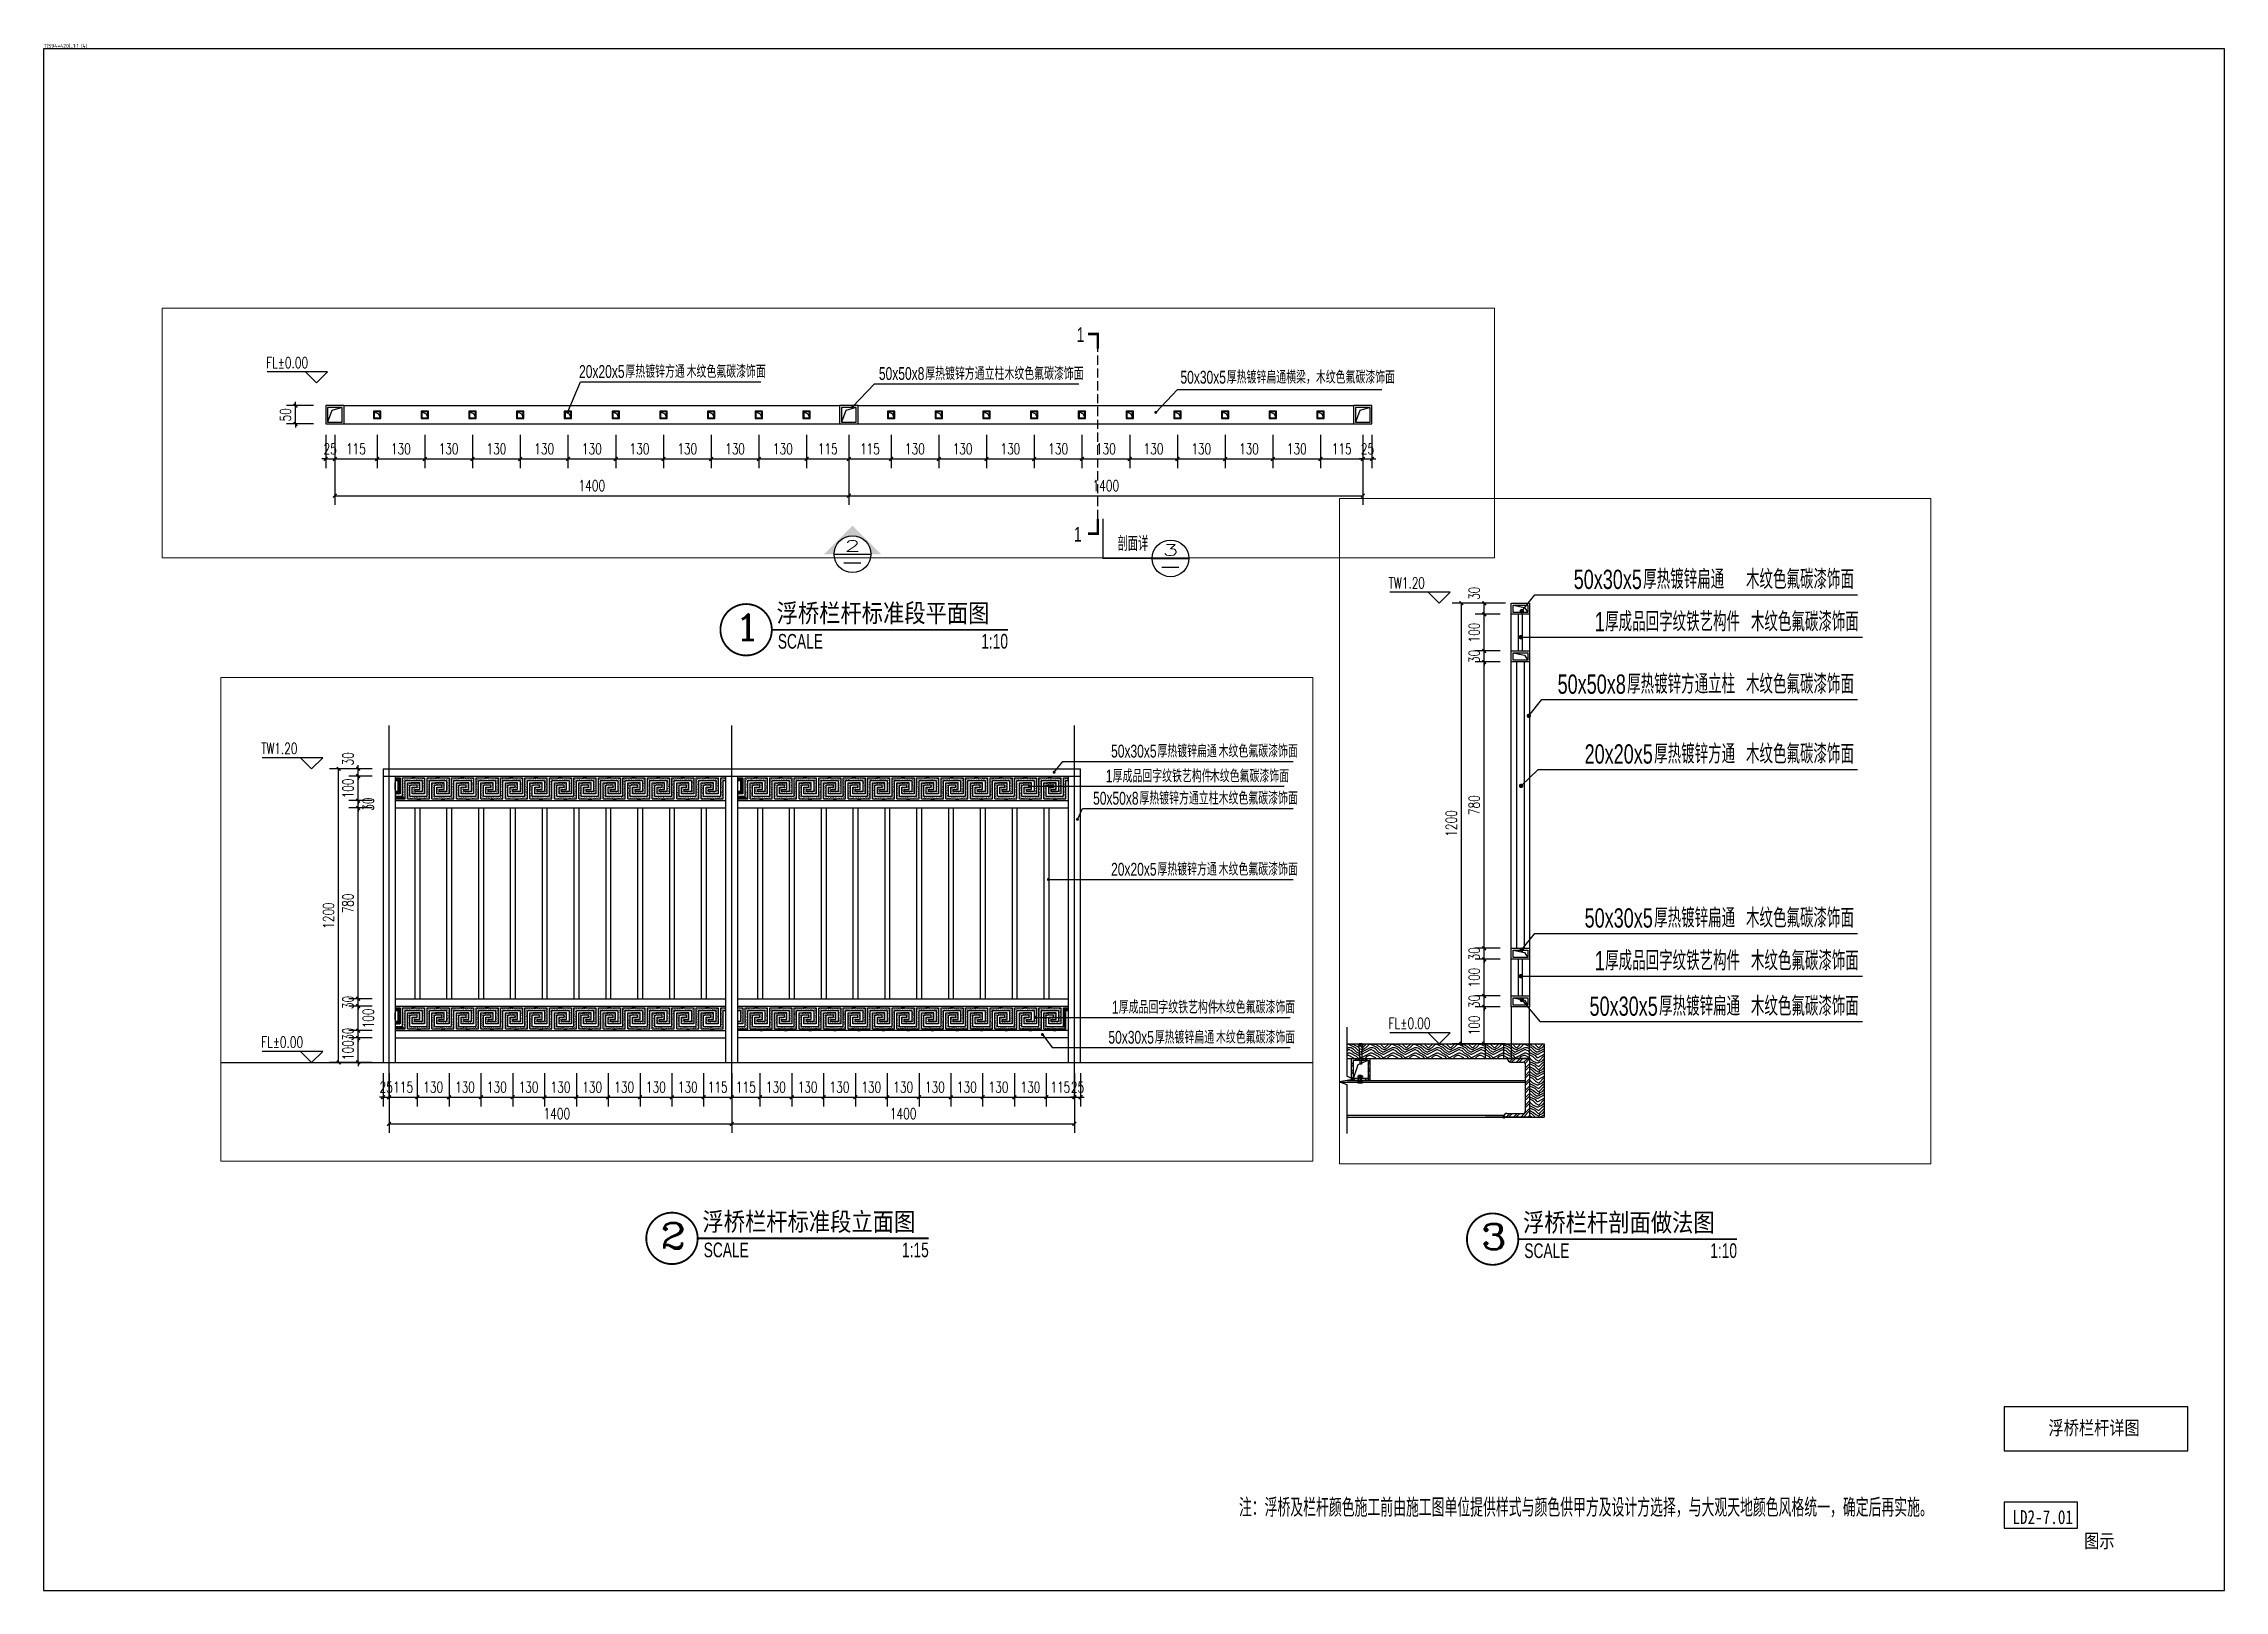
# Paper-space layout '布局1' of a CAD drawing. Extents: x 692 to 1286, y -981 to -559.
# The model-space entities are those that its viewports show. They can reach past a viewport. Long polylines and large blocks are cut down to what shows.
import ezdxf
from ezdxf.enums import TextEntityAlignment as Align
from ezdxf.xclip import XClip

# ---------------------------------------------------------------- set-up
doc = ezdxf.new("R2010")
doc.units = 0
doc.header["$LTSCALE"] = 10
doc.header["$MEASUREMENT"] = 0
doc.header["$XCLIPFRAME"] = 0
doc.linetypes.add('DASH', pattern=[0.35, 0.25, -0.1])
doc.linetypes.add('DOTE', pattern=[2.42, 2, -0.2, 0.02, -0.2])
for name, color, linetype in [('00-Palm-园建', 4, 'Continuous'), ('00-Palm-填充', 8, 'Continuous'), ('00-Palm-波打线', 11, 'Continuous'), ('00-Palm-结构边线', 5, 'Continuous'), ('00-Palm-道路中线', 1, 'DOTE'), ('00-园建', 4, 'Continuous'), ('00-填充', 8, 'Continuous'), ('00-文字', 7, 'Continuous'), ('00-标注', 3, 'Continuous'), ('DIM_LEAD', 3, 'Continuous'), ('DIM_SYMB', 3, 'Continuous'), ('L-填充', 250, 'Continuous'), ('PUB_DIM', 3, 'Continuous'), ('PUB_TEXT', 7, 'Continuous'), ('型钢', 6, 'Continuous')]:
    doc.layers.add(name, color=color, linetype=linetype)
doc.layers.add('_TSZ_PLOT_MARK', color=1, linetype='Continuous', plot=False)
doc.styles.add('-宋体', font='', dxfattribs={"width": 0.8})
doc.styles.add('_TCH_DIM', font='SIMPLEX', dxfattribs={"bigfont": 'GBCBIG'})
doc.styles.add('_TCH_DIM_T3', font='SIMPLEX', dxfattribs={"width": 0.705882, "bigfont": 'GBCBIG'})
doc.styles.add('_TSZ_PLOT_MARK', font='tssdeng.shx', dxfattribs={"width": 0.7, "bigfont": 'tssdchn.shx'})
doc.styles.add('COMP', font='COMPLEX', dxfattribs={"bigfont": 'hztxt'})
doc.styles.add('PALMstyle', font='HAIWENRS', dxfattribs={"width": 0.7, "bigfont": 'HZTXT'})
doc.styles.add('黑体', font='simhei.ttf')
doc.styles.get('-宋体').set_extended_font_data('SimSun')
doc.dimstyles.new('_TCH_ARCH&&10', dxfattribs={"dimtxt": 29.75, "dimasz": 10, "dimexe": 25, "dimexo": 30, "dimgap": 12.625, "dimtad": 1, "dimdec": 0, "dimzin": 0, "dimdsep": 46, "dimtxsty": '_TCH_DIM_T3', "dimblk": 'ARCHTICK', "dimcen": 0.09, "dimclrt": 7, "dimazin": 2, "dimtfac": 1, "dimtdec": 0, "dimtix": 1, "dimtmove": 2, "dimatfit": 3, "dimfxl": 0, "dimtolj": 1, "dimtzin": 0, "dimarcsym": 0})
doc.dimstyles.new('_TCH_ARCH&&15', dxfattribs={"dimtxt": 44.625, "dimasz": 15, "dimexe": 37.5, "dimexo": 45, "dimgap": 18.9375, "dimtad": 1, "dimdec": 0, "dimzin": 0, "dimdsep": 46, "dimtxsty": '_TCH_DIM_T3', "dimblk": 'ARCHTICK', "dimcen": 0.09, "dimclrt": 7, "dimazin": 2, "dimtfac": 1, "dimtdec": 0, "dimtix": 1, "dimtmove": 2, "dimatfit": 3, "dimfxl": 0, "dimtolj": 1, "dimtzin": 0, "dimarcsym": 0})
pattern_1 = [(45, (18732.704, -278645.177), (-10.10278814, 10.10278814), []), (45, (18739.44, -278645.177), (-10.10278814, 10.10278814), [])]

psp = doc.layouts.new('布局1')

# ---------------------------------------------------------------- texts
at = {"layer": '_TSZ_PLOT_MARK', "style": '_TSZ_PLOT_MARK'}
psp.add_text('T(594*420)_1:1 (4)', height=1, dxfattribs=at).set_placement((691.74, -560.57), align=Align.BOTTOM_LEFT)
at = {"layer": 'PUB_TEXT'}
for s, height, style, width, p in [('浮桥栏杆详图', 3.797, '-宋体', 0.8, (1237.82, -938.18)), ('注：浮桥及栏杆颜色施工前由施工图单位提供样式与颜色供甲方及设计方选择，与大观天地颜色风格统一，确定后再实施。', 5, 'PALMstyle', 0.7, (1017.32, -960.51)), ('LD2-7.01', 3.797, '-宋体', 0.8, (1227.98, -962.5)), ('图示', 3.797, '-宋体', 0.8, (1247.55, -968.97))]:
    psp.add_text(s, height=height, dxfattribs=dict(at, style=style, width=width)).set_placement(p)

msp = doc.modelspace()

# ---------------------------------------------------------------- texts
at = {"layer": 'PUB_TEXT'}
for s, height, style, width, p in [('TW1.20', 44.62, '_TCH_DIM', 0.705882, (102611.5, 8194.9)), ('50x30x5', 52.5, 'PALMstyle', 0.7, (106084.1, 8180.1)), ('厚热镀锌扁通', 52.5, 'PALMstyle', 0.7, (106273.5, 8180.1)), ('木纹色氟碳漆饰面', 52.5, 'PALMstyle', 0.7, (106523.7, 8180.1)), ('1', 52.5, 'PALMstyle', 0.7, (106062.4, 8078.4)), ('厚成品回字纹铁艺构件', 52.5, 'PALMstyle', 0.7, (106090.7, 8078.4)), ('木纹色氟碳漆饰面', 52.5, 'PALMstyle', 0.7, (106487.9, 8078.4)), ('50x50x8', 52.5, 'PALMstyle', 0.7, (106010.6, 7987.5)), ('厚热镀锌方通立柱', 52.5, 'PALMstyle', 0.7, (106200, 7987.5)), ('木纹色氟碳漆饰面', 52.5, 'PALMstyle', 0.7, (106523.7, 7987.5)), ('TW1.20', 29.75, '_TCH_DIM', 0.705882, (108253.7, 7761.6)), ('50x30x5', 52.5, 'PALMstyle', 0.7, (108757.9, 7759.9)), ('厚热镀锌扁通', 52.5, 'PALMstyle', 0.7, (108947.3, 7759.9)), ('木纹色氟碳漆饰面', 52.5, 'PALMstyle', 0.7, (109227.2, 7759.9)), ('20x20x5', 52.5, 'PALMstyle', 0.7, (106084.1, 7697.2)), ('厚热镀锌方通', 52.5, 'PALMstyle', 0.7, (106273.5, 7697.2)), ('木纹色氟碳漆饰面', 52.5, 'PALMstyle', 0.7, (106523.7, 7697.2)), ('1', 52.5, 'PALMstyle', 0.7, (108815.2, 7644.4)), ('厚成品回字纹铁艺构件', 52.5, 'PALMstyle', 0.7, (108843.5, 7644.4)), ('木纹色氟碳漆饰面', 52.5, 'PALMstyle', 0.7, (109240.6, 7644.4)), ('50x50x8', 52.5, 'PALMstyle', 0.7, (108714.1, 7474.5)), ('厚热镀锌方通立柱', 52.5, 'PALMstyle', 0.7, (108903.5, 7474.5)), ('木纹色氟碳漆饰面', 52.5, 'PALMstyle', 0.7, (109227.2, 7474.5)), ('20x20x5', 52.5, 'PALMstyle', 0.7, (108787.6, 7284.2)), ('厚热镀锌方通', 52.5, 'PALMstyle', 0.7, (108977, 7284.2)), ('木纹色氟碳漆饰面', 52.5, 'PALMstyle', 0.7, (109227.2, 7284.2)), ('厚成品回字纹铁艺构件', 52.5, 'PALMstyle', 0.7, (106115.6, 7133.6)), ('木纹色氟碳漆饰面', 52.5, 'PALMstyle', 0.7, (106512.8, 7133.6)), ('1', 52.5, 'PALMstyle', 0.7, (106087.3, 7133.6)), ('厚热镀锌扁通', 52.5, 'PALMstyle', 0.7, (106262.6, 7010.7)), ('木纹色氟碳漆饰面', 52.5, 'PALMstyle', 0.7, (106512.8, 7010.7)), ('FL%%P0.00', 44.62, '_TCH_DIM', 0.705882, (102611.5, 6994.9)), ('50x30x5', 52.5, 'PALMstyle', 0.7, (106073.2, 7010.7)), ('50x30x5', 52.5, 'PALMstyle', 0.7, (108787.6, 6837.4)), ('厚热镀锌扁通', 52.5, 'PALMstyle', 0.7, (108977, 6837.4)), ('木纹色氟碳漆饰面', 52.5, 'PALMstyle', 0.7, (109227.2, 6837.4)), ('1', 52.5, 'PALMstyle', 0.7, (108815.2, 6720.8)), ('厚成品回字纹铁艺构件', 52.5, 'PALMstyle', 0.7, (108843.5, 6720.8)), ('木纹色氟碳漆饰面', 52.5, 'PALMstyle', 0.7, (109240.6, 6720.8)), ('厚热镀锌扁通', 52.5, 'PALMstyle', 0.7, (108990.5, 6597.1)), ('木纹色氟碳漆饰面', 52.5, 'PALMstyle', 0.7, (109240.6, 6597.1)), ('50x30x5', 52.5, 'PALMstyle', 0.7, (108801.1, 6597.1)), ('FL%%P0.00', 29.75, '_TCH_DIM', 0.705882, (108253.7, 6561.6)), ('FL%%P0.00', 29.75, '_TCH_DIM', 0.705882, (102947.2, 6201.6)), ('20x20x5', 35, 'PALMstyle', 0.7, (103799.6, 6174.8)), ('厚热镀锌方通', 35, 'PALMstyle', 0.7, (103925.8, 6174.8)), ('木纹色氟碳漆饰面', 35, 'PALMstyle', 0.7, (104092.6, 6174.8)), ('50x50x8', 35, 'PALMstyle', 0.7, (104616.3, 6169.2)), ('厚热镀锌方通立柱', 35, 'PALMstyle', 0.7, (104742.5, 6169.2)), ('木纹色氟碳漆饰面', 35, 'PALMstyle', 0.7, (104958.3, 6169.2)), ('50x30x5', 35, 'PALMstyle', 0.7, (105437.7, 6159.2)), ('厚热镀锌扁通横梁，木纹色氟碳漆饰面', 35, 'PALMstyle', 0.7, (105563.9, 6159.2))]:
    msp.add_text(s, height=height, dxfattribs=dict(at, style=style, width=width)).set_placement(p)

# ---------------------------------------------------------------- blocks, each defined once
blk = doc.blocks.new('*U13')
at = {"color": 8, "linetype": 'DASH'}
blk.add_line((-1.33, 10.75), (-1.33, 57.15), dxfattribs=at)
at = {"color": 3}
for p in [(0, 10.75), (13.48, 0)]:
    blk.add_line(p, (0, 0), dxfattribs=at)
blk.add_line((13.48, 0), (13.48, 0))
at = {"color": 2}
blk.add_line((13.48, 0), (23.48, 0), dxfattribs=at)
at = {"color": 3, "const_width": 0.7}
for points in [[(-4, 61.15), (-1.33, 61.15), (-1.33, 57.15)], [(-4, 6.75), (-1.33, 6.75), (-1.33, 10.75)]]:
    blk.add_lwpolyline(points, dxfattribs=at)
at = {"color": 2}
blk.add_circle((18.48, 0), 5, dxfattribs=at)
at = {"color": 7, "style": 'PALMstyle', "width": 0.7}
for tag, p in [('1', (-6.01, 60.94)), ('2', (-6.81, 6.54))]:
    blk.add_attdef(tag, text='', height=4, dxfattribs=at).set_placement(p, align=Align.MIDDLE_CENTER)
blk.add_attdef('右对齐剖面索引标注', text='', height=4, dxfattribs=at).set_placement((12.42, 0.82), align=Align.BOTTOM_RIGHT)
for tag, style, width, p, p2 in [('A', 'COMP', 1.695908, (16.29, 0.77), (20.65, 0.77)), ('LD1.01', 'PALMstyle', 0.559608, (15.25, -3.59), (21.64, -3.59))]:
    blk.add_attdef(tag, text='', height=3, dxfattribs=dict(style=style, width=width)).set_placement(p, p2, align=Align.FIT)
blk = doc.blocks.new('*U12')
blk.add_hatch(color=3).paths.add_polyline_path([(5, 0), (7.78, 0), (0, 7.78), (-7.78, 0), (-5, 0, -1)])
at = {"color": 2}
blk.add_line((-5, 0), (5, 0), dxfattribs=at)
blk.add_circle((0, 0), 5, dxfattribs=at)
for tag, style, width, p, p2 in [('A', 'COMP', 1.695908, (-2.19, 0.77), (2.17, 0.77)), ('LD1.01', 'PALMstyle', 0.559608, (-3.23, -3.59), (3.16, -3.59))]:
    blk.add_attdef(tag, text='', height=3, dxfattribs=dict(style=style, width=width)).set_placement(p, p2, align=Align.FIT)
blk = doc.blocks.new('*U15')
at = {"layer": '00-标注', "color": 1, "const_width": 0.5}
blk.add_lwpolyline([(-7, 0, 1), (7, 0, 1)], format="xyb", close=True, dxfattribs=at)
blk.add_lwpolyline([(7, 0), (71.33, 0)], dxfattribs=at)
at = {"style": '黑体', "width": 0.85}
blk.add_attdef('图纸标题', (8.3, 2.05), '', height=5, dxfattribs=at)
at = {"style": 'PALMstyle', "width": 0.7}
blk.add_attdef('1:30', text='', height=4, dxfattribs=at).set_placement((71.33, -5.13), align=Align.RIGHT)
at = {"layer": '00-文字', "color": 0, "style": 'PALMstyle', "width": 0.7}
blk.add_text('SCALE', height=4, dxfattribs=at).set_placement((8.64, -5.15))
at = {"layer": '00-文字', "color": 0, "style": 'COMP', "width": 1.166667}
blk.add_attdef('A', text='', height=7, dxfattribs=at).set_placement((-3.18, -2.79), (3.82, -2.79), align=Align.FIT)
blk = doc.blocks.new('*U11')
at = {"layer": '00-标注', "color": 1, "const_width": 0.5}
blk.add_lwpolyline([(-7, 0, 1), (7, 0, 1)], format="xyb", close=True, dxfattribs=at)
blk.add_lwpolyline([(7, 0), (69.95, 0)], dxfattribs=at)
at = {"style": '黑体', "width": 0.85}
blk.add_attdef('图纸标题', (8.3, 2.05), '', height=5, dxfattribs=at)
at = {"style": 'PALMstyle', "width": 0.7}
blk.add_attdef('1:30', text='', height=4, dxfattribs=at).set_placement((69.95, -5.13), align=Align.RIGHT)
at = {"layer": '00-文字', "color": 0, "style": 'PALMstyle', "width": 0.7}
blk.add_text('SCALE', height=4, dxfattribs=at).set_placement((8.64, -5.15))
at = {"layer": '00-文字', "color": 0, "style": 'COMP', "width": 1.166667}
blk.add_attdef('A', text='', height=7, dxfattribs=at).set_placement((-3.18, -2.79), (3.82, -2.79), align=Align.FIT)
blk = doc.blocks.new('*U14')
at = {"layer": '00-标注', "color": 1, "const_width": 0.5}
blk.add_lwpolyline([(-7, 0, 1), (7, 0, 1)], format="xyb", close=True, dxfattribs=at)
blk.add_lwpolyline([(7, 0), (66.58, 0)], dxfattribs=at)
at = {"style": '黑体', "width": 0.85}
blk.add_attdef('图纸标题', (8.3, 2.05), '', height=5, dxfattribs=at)
at = {"style": 'PALMstyle', "width": 0.7}
blk.add_attdef('1:30', text='', height=4, dxfattribs=at).set_placement((66.58, -5.13), align=Align.RIGHT)
at = {"layer": '00-文字', "color": 0, "style": 'PALMstyle', "width": 0.7}
blk.add_text('SCALE', height=4, dxfattribs=at).set_placement((8.64, -5.15))
at = {"layer": '00-文字', "color": 0, "style": 'COMP', "width": 1.166667}
blk.add_attdef('A', text='', height=7, dxfattribs=at).set_placement((-3.18, -2.79), (3.82, -2.79), align=Align.FIT)
blk = doc.blocks.new('DGF')
at = {"layer": '00-填充'}
h = blk.add_hatch(dxfattribs=at)
h.set_pattern_fill('AR-SAND', color=256, scale=2)
h.set_pattern_definition([(37.5, (-4886.039, 140.2917), (-0.16000313, 4.89413237), [0, -3.8608, 0, -4.318, 0, -4.1275]), (7.5, (-4886.039, 140.292), (4.49523283, 7.168251), [0, -2.0828, 0, -3.4798, 0, -1.3335]), (327.5, (-4889.163, 140.2917), (7.9099237, 0.01437185), [0, -1.27, 0, -4.572, 0, -5.969]), (317.5, (-4889.163, 140.292), (7.63556452, 2.22929323), [0, -0.635, 0, -2.9972, 0, -3.429])])
h.paths.add_polyline_path([(98370.5, 8236.9), (98280.5, 8236.9), (98280.5, 8162.6), (98290.5, 8152.6), (98290.5, 8226.9), (98316, 8226.9), (98360.5, 8226.9), (98360.5, 8181.8), (98330.3, 8181.8), (98330.3, 8189.4), (98350.5, 8189.4), (98350.5, 8216.9), (98315.6, 8216.9), (98300.5, 8216.9), (98300.5, 8151.9), (98390.5, 8151.9), (98380.5, 8161.9), (98310.5, 8161.9), (98310.5, 8206.9), (98315.6, 8206.9), (98340.5, 8206.9), (98340.5, 8199.4), (98320.3, 8199.4), (98320.3, 8171.8), (98370.5, 8171.8)])
h = blk.add_hatch(dxfattribs=at)
h.set_pattern_fill('AR-SAND', color=256, scale=2)
h.set_pattern_definition([(37.5, (-5286.039, 140.2917), (-0.16000313, 4.89413237), [0, -3.8608, 0, -4.318, 0, -4.1275]), (7.5, (-5286.039, 140.292), (4.49523283, 7.168251), [0, -2.0828, 0, -3.4798, 0, -1.3335]), (327.5, (-5289.163, 140.2917), (7.9099237, 0.01437185), [0, -1.27, 0, -4.572, 0, -5.969]), (317.5, (-5289.163, 140.292), (7.63556452, 2.22929323), [0, -0.635, 0, -2.9972, 0, -3.429])])
h.paths.add_polyline_path([(98330.5, 8244.4), (98320.5, 8244.4), (98320.5, 8236.9), (98330.5, 8236.9)])
h.paths.add_polyline_path([(98350.5, 8151.9), (98340.5, 8151.9), (98340.5, 8144.4), (98350.5, 8144.4)])
at = {"layer": '00-园建', "color": 1}
for p, q in [((98300.5, 8151.9), (98390.5, 8151.9)), ((98310.5, 8161.9), (98380.5, 8161.9))]:
    blk.add_line(p, q, dxfattribs=at)
for points in [[(98280.5, 8162.6), (98280.5, 8236.9), (98370.5, 8236.9), (98370.5, 8236.9), (98370.5, 8171.8), (98320.3, 8171.8), (98320.3, 8199.4), (98340.5, 8199.4), (98340.5, 8206.9), (98315.6, 8206.9)], [(98290.5, 8151.9), (98290.5, 8226.9), (98316, 8226.9), (98360.5, 8226.9), (98360.5, 8181.8), (98330.3, 8181.8), (98330.3, 8189.4), (98350.5, 8189.4), (98350.5, 8216.9), (98315.6, 8216.9)], [(98300.5, 8151.9), (98300.5, 8216.9), (98350.5, 8216.9)], [(98310.5, 8161.9), (98310.5, 8206.9), (98315.6, 8206.9)], [(98320.5, 8236.9), (98320.5, 8244.4)], [(98330.5, 8236.9), (98330.5, 8244.4)], [(98340.5, 8151.9), (98340.5, 8144.4)], [(98350.5, 8151.9), (98350.5, 8144.4)]]:
    blk.add_lwpolyline(points, dxfattribs=at)
blk = doc.blocks.new('_ArchTick')
at = {"color": 0, "linetype": 'ByBlock', "const_width": 0.4}
blk.add_lwpolyline([(-0.5, -0.5), (0.5, 0.5)], dxfattribs=at)
blk = doc.blocks.new('*D61')
at = {"layer": 'Defpoints', "color": 0, "transparency": 16777216}
for p in [(103134.4, 6849.1), (104534.4, 6849.1), (104534.4, 6683.3)]:
    blk.add_point(p, dxfattribs=at)
at = {"layer": 'PUB_DIM', "color": 0, "lineweight": -2, "transparency": 16777216}
for p, q in [((103134.4, 6804.1), (103134.4, 6645.8)), ((104534.4, 6804.1), (104534.4, 6645.8)), ((103134.4, 6683.3), (104534.4, 6683.3))]:
    blk.add_line(p, q, dxfattribs=at)
at = {"layer": 'PUB_DIM', "color": 0, "lineweight": -2, "transparency": 16777216, "xscale": 15, "yscale": 15, "zscale": 15, "rotation": 180}
blk.add_blockref('_ArchTick', (103134.4, 6683.3), dxfattribs=at)
at = {"layer": 'PUB_DIM', "color": 0, "lineweight": -2, "transparency": 16777216, "xscale": 15, "yscale": 15, "zscale": 15}
blk.add_blockref('_ArchTick', (104534.4, 6683.3), dxfattribs=at)
at = {"layer": 'PUB_DIM', "color": 7, "transparency": 16777216, "insert": (103819.4, 6724.6), "char_height": 44.62, "attachment_point": 5, "style": '_TCH_DIM_T3'}
blk.add_mtext('\\A1;1400', dxfattribs=at)
blk = doc.blocks.new('*D62')
at = {"layer": 'Defpoints', "color": 0, "transparency": 16777216}
for p in [(104534.4, 6849.1), (105934.4, 6849.1), (105934.4, 6683.3)]:
    blk.add_point(p, dxfattribs=at)
at = {"layer": 'PUB_DIM', "color": 0, "lineweight": -2, "transparency": 16777216}
for p, q in [((104534.4, 6804.1), (104534.4, 6645.8)), ((105934.4, 6804.1), (105934.4, 6645.8)), ((104534.4, 6683.3), (105934.4, 6683.3))]:
    blk.add_line(p, q, dxfattribs=at)
at = {"layer": 'PUB_DIM', "color": 0, "lineweight": -2, "transparency": 16777216, "xscale": 15, "yscale": 15, "zscale": 15, "rotation": 180}
blk.add_blockref('_ArchTick', (104534.4, 6683.3), dxfattribs=at)
at = {"layer": 'PUB_DIM', "color": 0, "lineweight": -2, "transparency": 16777216, "xscale": 15, "yscale": 15, "zscale": 15}
blk.add_blockref('_ArchTick', (105934.4, 6683.3), dxfattribs=at)
at = {"layer": 'PUB_DIM', "color": 7, "transparency": 16777216, "insert": (105234.4, 6724.6), "char_height": 44.62, "attachment_point": 5, "style": '_TCH_DIM_T3'}
blk.add_mtext('\\A1;1400', dxfattribs=at)
blk = doc.blocks.new('*D63')
at = {"layer": 'Defpoints', "color": 0, "transparency": 16777216}
for p in [(103027.4, 6099.4), (103105.9, 6099.4), (103105.9, 6049.4)]:
    blk.add_point(p, dxfattribs=at)
at = {"layer": 'PUB_DIM', "color": 0, "lineweight": -2, "transparency": 16777216}
for p, q in [((103075.9, 6099.4), (103002.4, 6099.4)), ((103027.4, 6099.4), (103027.4, 6109.4)), ((103027.4, 6049.4), (103027.4, 6099.4)), ((103075.9, 6049.4), (103002.4, 6049.4)), ((103027.4, 6049.4), (103027.4, 6039.4))]:
    blk.add_line(p, q, dxfattribs=at)
at = {"layer": 'PUB_DIM', "color": 0, "lineweight": -2, "transparency": 16777216, "xscale": 10, "yscale": 10, "zscale": 10}
for p, rotation in [((103027.4, 6099.4), 270), ((103027.4, 6049.4), 90)]:
    blk.add_blockref('_ArchTick', p, dxfattribs=dict(at, rotation=rotation))
at = {"layer": 'PUB_DIM', "color": 7, "transparency": 16777216, "insert": (102999.9, 6074.4), "char_height": 29.75, "attachment_point": 5, "rotation": 90, "style": '_TCH_DIM_T3'}
blk.add_mtext('\\A1;50', dxfattribs=at)
blk = doc.blocks.new('*D64')
at = {"layer": 'Defpoints', "color": 0, "transparency": 16777216}
for p in [(103007.9, 8134.1), (103110.5, 8134.1), (103110.5, 8104.1)]:
    blk.add_point(p, dxfattribs=at)
at = {"layer": 'PUB_DIM', "color": 0, "lineweight": -2, "transparency": 16777216}
for p, q in [((103007.9, 8134.1), (103007.9, 8149.1)), ((103065.5, 8134.1), (102970.4, 8134.1)), ((103065.5, 8104.1), (102970.4, 8104.1)), ((103007.9, 8104.1), (103007.9, 8134.1)), ((103007.9, 8104.1), (103007.9, 8089.1))]:
    blk.add_line(p, q, dxfattribs=at)
at = {"layer": 'PUB_DIM', "color": 0, "lineweight": -2, "transparency": 16777216, "xscale": 15, "yscale": 15, "zscale": 15}
for p, rotation in [((103007.9, 8134.1), 270), ((103007.9, 8104.1), 90)]:
    blk.add_blockref('_ArchTick', p, dxfattribs=dict(at, rotation=rotation))
at = {"layer": 'PUB_DIM', "color": 7, "transparency": 16777216, "insert": (102966.6, 8174.6), "char_height": 44.62, "attachment_point": 5, "rotation": 90, "style": '_TCH_DIM_T3'}
blk.add_mtext('\\A1;30', dxfattribs=at)
blk = doc.blocks.new('*D65')
at = {"layer": 'Defpoints', "color": 0, "transparency": 16777216}
for p in [(103007.9, 8104.1), (103110.5, 8104.1), (103110.5, 8004.1)]:
    blk.add_point(p, dxfattribs=at)
at = {"layer": 'PUB_DIM', "color": 0, "lineweight": -2, "transparency": 16777216}
for p, q in [((103065.5, 8104.1), (102970.4, 8104.1)), ((103007.9, 8104.1), (103007.9, 8119.1)), ((103007.9, 8004.1), (103007.9, 8104.1)), ((103065.5, 8004.1), (102970.4, 8004.1)), ((103007.9, 8004.1), (103007.9, 7989.1))]:
    blk.add_line(p, q, dxfattribs=at)
at = {"layer": 'PUB_DIM', "color": 0, "lineweight": -2, "transparency": 16777216, "xscale": 15, "yscale": 15, "zscale": 15}
for p, rotation in [((103007.9, 8104.1), 270), ((103007.9, 8004.1), 90)]:
    blk.add_blockref('_ArchTick', p, dxfattribs=dict(at, rotation=rotation))
at = {"layer": 'PUB_DIM', "color": 7, "transparency": 16777216, "insert": (102966.6, 8054.1), "char_height": 44.62, "attachment_point": 5, "rotation": 90, "style": '_TCH_DIM_T3'}
blk.add_mtext('\\A1;100', dxfattribs=at)
blk = doc.blocks.new('*D66')
at = {"layer": 'Defpoints', "color": 0, "transparency": 16777216}
for p in [(103007.9, 8004.1), (103110.5, 8004.1), (103110.5, 7974.1)]:
    blk.add_point(p, dxfattribs=at)
at = {"layer": 'PUB_DIM', "color": 0, "lineweight": -2, "transparency": 16777216}
for p, q in [((103007.9, 8004.1), (103007.9, 8019.1)), ((103065.5, 8004.1), (102970.4, 8004.1)), ((103065.5, 7974.1), (102970.4, 7974.1)), ((103007.9, 7974.1), (103007.9, 8004.1)), ((103007.9, 7974.1), (103007.9, 7959.1))]:
    blk.add_line(p, q, dxfattribs=at)
at = {"layer": 'PUB_DIM', "color": 0, "lineweight": -2, "transparency": 16777216, "xscale": 15, "yscale": 15, "zscale": 15}
for p, rotation in [((103007.9, 8004.1), 270), ((103007.9, 7974.1), 90)]:
    blk.add_blockref('_ArchTick', p, dxfattribs=dict(at, rotation=rotation))
at = {"layer": 'PUB_DIM', "color": 7, "transparency": 16777216, "insert": (103049.1, 7989.1), "char_height": 44.62, "attachment_point": 5, "rotation": 90, "style": '_TCH_DIM_T3'}
blk.add_mtext('\\A1;30', dxfattribs=at)
blk = doc.blocks.new('*D67')
at = {"layer": 'Defpoints', "color": 0, "transparency": 16777216}
for p in [(103007.9, 7974.1), (103110.5, 7974.1), (103110.5, 7194.1)]:
    blk.add_point(p, dxfattribs=at)
at = {"layer": 'PUB_DIM', "color": 0, "lineweight": -2, "transparency": 16777216}
for p, q in [((103065.5, 7974.1), (102970.4, 7974.1)), ((103007.9, 7194.1), (103007.9, 7974.1)), ((103065.5, 7194.1), (102970.4, 7194.1))]:
    blk.add_line(p, q, dxfattribs=at)
at = {"layer": 'PUB_DIM', "color": 0, "lineweight": -2, "transparency": 16777216, "xscale": 15, "yscale": 15, "zscale": 15}
for p, rotation in [((103007.9, 7974.1), 90), ((103007.9, 7194.1), 270)]:
    blk.add_blockref('_ArchTick', p, dxfattribs=dict(at, rotation=rotation))
at = {"layer": 'PUB_DIM', "color": 7, "transparency": 16777216, "insert": (102966.6, 7584.1), "char_height": 44.62, "attachment_point": 5, "rotation": 90, "style": '_TCH_DIM_T3'}
blk.add_mtext('\\A1;780', dxfattribs=at)
blk = doc.blocks.new('*D68')
at = {"layer": 'Defpoints', "color": 0, "transparency": 16777216}
for p in [(103007.9, 7194.1), (103110.5, 7194.1), (103110.5, 7164.1)]:
    blk.add_point(p, dxfattribs=at)
at = {"layer": 'PUB_DIM', "color": 0, "lineweight": -2, "transparency": 16777216}
for p, q in [((103065.5, 7194.1), (102970.4, 7194.1)), ((103007.9, 7194.1), (103007.9, 7209.1)), ((103007.9, 7164.1), (103007.9, 7194.1)), ((103065.5, 7164.1), (102970.4, 7164.1)), ((103007.9, 7164.1), (103007.9, 7149.1))]:
    blk.add_line(p, q, dxfattribs=at)
at = {"layer": 'PUB_DIM', "color": 0, "lineweight": -2, "transparency": 16777216, "xscale": 15, "yscale": 15, "zscale": 15}
for p, rotation in [((103007.9, 7194.1), 270), ((103007.9, 7164.1), 90)]:
    blk.add_blockref('_ArchTick', p, dxfattribs=dict(at, rotation=rotation))
at = {"layer": 'PUB_DIM', "color": 7, "transparency": 16777216, "insert": (102966.6, 7179.1), "char_height": 44.62, "attachment_point": 5, "rotation": 90, "style": '_TCH_DIM_T3'}
blk.add_mtext('\\A1;30', dxfattribs=at)
blk = doc.blocks.new('*D69')
at = {"layer": 'Defpoints', "color": 0, "transparency": 16777216}
for p in [(103007.9, 7164.1), (103110.5, 7164.1), (103110.5, 7064.1)]:
    blk.add_point(p, dxfattribs=at)
at = {"layer": 'PUB_DIM', "color": 0, "lineweight": -2, "transparency": 16777216}
for p, q in [((103065.5, 7164.1), (102970.4, 7164.1)), ((103007.9, 7064.1), (103007.9, 7164.1)), ((103065.5, 7064.1), (102970.4, 7064.1))]:
    blk.add_line(p, q, dxfattribs=at)
at = {"layer": 'PUB_DIM', "color": 0, "lineweight": -2, "transparency": 16777216, "xscale": 15, "yscale": 15, "zscale": 15}
for p, rotation in [((103007.9, 7164.1), 90), ((103007.9, 7064.1), 270)]:
    blk.add_blockref('_ArchTick', p, dxfattribs=dict(at, rotation=rotation))
at = {"layer": 'PUB_DIM', "color": 7, "transparency": 16777216, "insert": (103049.1, 7114.1), "char_height": 44.62, "attachment_point": 5, "rotation": 90, "style": '_TCH_DIM_T3'}
blk.add_mtext('\\A1;100', dxfattribs=at)
blk = doc.blocks.new('*D70')
at = {"layer": 'Defpoints', "color": 0, "transparency": 16777216}
for p in [(103007.9, 7064.1), (103110.5, 7064.1), (103110.5, 7034.1)]:
    blk.add_point(p, dxfattribs=at)
at = {"layer": 'PUB_DIM', "color": 0, "lineweight": -2, "transparency": 16777216}
for p, q in [((103007.9, 7064.1), (103007.9, 7079.1)), ((103065.5, 7064.1), (102970.4, 7064.1)), ((103065.5, 7034.1), (102970.4, 7034.1)), ((103007.9, 7034.1), (103007.9, 7064.1)), ((103007.9, 7034.1), (103007.9, 7019.1))]:
    blk.add_line(p, q, dxfattribs=at)
at = {"layer": 'PUB_DIM', "color": 0, "lineweight": -2, "transparency": 16777216, "xscale": 15, "yscale": 15, "zscale": 15}
for p, rotation in [((103007.9, 7064.1), 270), ((103007.9, 7034.1), 90)]:
    blk.add_blockref('_ArchTick', p, dxfattribs=dict(at, rotation=rotation))
at = {"layer": 'PUB_DIM', "color": 7, "transparency": 16777216, "insert": (102966.6, 7049.1), "char_height": 44.62, "attachment_point": 5, "rotation": 90, "style": '_TCH_DIM_T3'}
blk.add_mtext('\\A1;30', dxfattribs=at)
blk = doc.blocks.new('*D71')
at = {"layer": 'Defpoints', "color": 0, "transparency": 16777216}
for p in [(103007.9, 7034.1), (103110.5, 7034.1), (103110.5, 6934.1)]:
    blk.add_point(p, dxfattribs=at)
at = {"layer": 'PUB_DIM', "color": 0, "lineweight": -2, "transparency": 16777216}
for p, q in [((103065.5, 7034.1), (102970.4, 7034.1)), ((103007.9, 7034.1), (103007.9, 7049.1)), ((103007.9, 6934.1), (103007.9, 7034.1)), ((103065.5, 6934.1), (102970.4, 6934.1)), ((103007.9, 6934.1), (103007.9, 6919.1))]:
    blk.add_line(p, q, dxfattribs=at)
at = {"layer": 'PUB_DIM', "color": 0, "lineweight": -2, "transparency": 16777216, "xscale": 15, "yscale": 15, "zscale": 15}
for p, rotation in [((103007.9, 7034.1), 270), ((103007.9, 6934.1), 90)]:
    blk.add_blockref('_ArchTick', p, dxfattribs=dict(at, rotation=rotation))
at = {"layer": 'PUB_DIM', "color": 7, "transparency": 16777216, "insert": (102966.6, 6984.1), "char_height": 44.62, "attachment_point": 5, "rotation": 90, "style": '_TCH_DIM_T3'}
blk.add_mtext('\\A1;100', dxfattribs=at)
blk = doc.blocks.new('*D72')
at = {"layer": 'Defpoints', "color": 0, "transparency": 16777216}
for p in [(102927.9, 8134.1), (103078, 8134.1), (103078, 6934.1)]:
    blk.add_point(p, dxfattribs=at)
at = {"layer": 'PUB_DIM', "color": 0, "lineweight": -2, "transparency": 16777216}
for p, q in [((103033, 8134.1), (102890.4, 8134.1)), ((102927.9, 6934.1), (102927.9, 8134.1)), ((103033, 6934.1), (102890.4, 6934.1))]:
    blk.add_line(p, q, dxfattribs=at)
at = {"layer": 'PUB_DIM', "color": 0, "lineweight": -2, "transparency": 16777216, "xscale": 15, "yscale": 15, "zscale": 15}
for p, rotation in [((102927.9, 8134.1), 90), ((102927.9, 6934.1), 270)]:
    blk.add_blockref('_ArchTick', p, dxfattribs=dict(at, rotation=rotation))
at = {"layer": 'PUB_DIM', "color": 7, "transparency": 16777216, "insert": (102886.6, 7534.1), "char_height": 44.62, "attachment_point": 5, "rotation": 90, "style": '_TCH_DIM_T3'}
blk.add_mtext('\\A1;1200', dxfattribs=at)
blk = doc.blocks.new('*D73')
at = {"layer": 'Defpoints', "color": 0, "transparency": 16777216}
for p in [(108514.2, 7721.1), (108587.9, 7721.1), (108587.9, 7691.1)]:
    blk.add_point(p, dxfattribs=at)
at = {"layer": 'PUB_DIM', "color": 0, "lineweight": -2, "transparency": 16777216}
for p, q in [((108557.9, 7721.1), (108489.2, 7721.1)), ((108557.9, 7691.1), (108489.2, 7691.1)), ((108514.2, 7691.1), (108514.2, 7721.1))]:
    blk.add_line(p, q, dxfattribs=at)
at = {"layer": 'PUB_DIM', "color": 0, "lineweight": -2, "transparency": 16777216, "xscale": 10, "yscale": 10, "zscale": 10}
for p, rotation in [((108514.2, 7721.1), 90), ((108514.2, 7691.1), 270)]:
    blk.add_blockref('_ArchTick', p, dxfattribs=dict(at, rotation=rotation))
at = {"layer": 'PUB_DIM', "color": 7, "transparency": 16777216, "insert": (108486.7, 7748.1), "char_height": 29.75, "attachment_point": 5, "rotation": 90, "style": '_TCH_DIM_T3'}
blk.add_mtext('\\A1;30', dxfattribs=at)
blk = doc.blocks.new('*D74')
at = {"layer": 'Defpoints', "color": 0, "transparency": 16777216}
for p in [(108514.2, 7691.1), (108587.9, 7691.1), (108587.9, 7591.1)]:
    blk.add_point(p, dxfattribs=at)
at = {"layer": 'PUB_DIM', "color": 0, "lineweight": -2, "transparency": 16777216}
for p, q in [((108557.9, 7691.1), (108489.2, 7691.1)), ((108514.2, 7591.1), (108514.2, 7691.1)), ((108557.9, 7591.1), (108489.2, 7591.1))]:
    blk.add_line(p, q, dxfattribs=at)
at = {"layer": 'PUB_DIM', "color": 0, "lineweight": -2, "transparency": 16777216, "xscale": 10, "yscale": 10, "zscale": 10}
for p, rotation in [((108514.2, 7691.1), 90), ((108514.2, 7591.1), 270)]:
    blk.add_blockref('_ArchTick', p, dxfattribs=dict(at, rotation=rotation))
at = {"layer": 'PUB_DIM', "color": 7, "transparency": 16777216, "insert": (108486.7, 7641.1), "char_height": 29.75, "attachment_point": 5, "rotation": 90, "style": '_TCH_DIM_T3'}
blk.add_mtext('\\A1;100', dxfattribs=at)
blk = doc.blocks.new('*D75')
at = {"layer": 'Defpoints', "color": 0, "transparency": 16777216}
for p in [(108514.2, 7591.1), (108587.9, 7591.1), (108587.9, 7561.1)]:
    blk.add_point(p, dxfattribs=at)
at = {"layer": 'PUB_DIM', "color": 0, "lineweight": -2, "transparency": 16777216}
for p, q in [((108557.9, 7591.1), (108489.2, 7591.1)), ((108557.9, 7561.1), (108489.2, 7561.1)), ((108514.2, 7591.1), (108514.2, 7601.1)), ((108514.2, 7561.1), (108514.2, 7591.1)), ((108514.2, 7561.1), (108514.2, 7551.1))]:
    blk.add_line(p, q, dxfattribs=at)
at = {"layer": 'PUB_DIM', "color": 0, "lineweight": -2, "transparency": 16777216, "xscale": 10, "yscale": 10, "zscale": 10}
for p, rotation in [((108514.2, 7591.1), 270), ((108514.2, 7561.1), 90)]:
    blk.add_blockref('_ArchTick', p, dxfattribs=dict(at, rotation=rotation))
at = {"layer": 'PUB_DIM', "color": 7, "transparency": 16777216, "insert": (108486.7, 7576.1), "char_height": 29.75, "attachment_point": 5, "rotation": 90, "style": '_TCH_DIM_T3'}
blk.add_mtext('\\A1;30', dxfattribs=at)
blk = doc.blocks.new('*D76')
at = {"layer": 'Defpoints', "color": 0, "transparency": 16777216}
for p in [(108514.2, 7561.1), (108587.9, 7561.1), (108587.9, 6781.1)]:
    blk.add_point(p, dxfattribs=at)
at = {"layer": 'PUB_DIM', "color": 0, "lineweight": -2, "transparency": 16777216}
for p, q in [((108557.9, 7561.1), (108489.2, 7561.1)), ((108514.2, 6781.1), (108514.2, 7561.1)), ((108557.9, 6781.1), (108489.2, 6781.1))]:
    blk.add_line(p, q, dxfattribs=at)
at = {"layer": 'PUB_DIM', "color": 0, "lineweight": -2, "transparency": 16777216, "xscale": 10, "yscale": 10, "zscale": 10}
for p, rotation in [((108514.2, 7561.1), 90), ((108514.2, 6781.1), 270)]:
    blk.add_blockref('_ArchTick', p, dxfattribs=dict(at, rotation=rotation))
at = {"layer": 'PUB_DIM', "color": 7, "transparency": 16777216, "insert": (108486.7, 7171.1), "char_height": 29.75, "attachment_point": 5, "rotation": 90, "style": '_TCH_DIM_T3'}
blk.add_mtext('\\A1;780', dxfattribs=at)
blk = doc.blocks.new('*D77')
at = {"layer": 'Defpoints', "color": 0, "transparency": 16777216}
for p in [(108514.2, 6781.1), (108587.9, 6781.1), (108587.9, 6751.1)]:
    blk.add_point(p, dxfattribs=at)
at = {"layer": 'PUB_DIM', "color": 0, "lineweight": -2, "transparency": 16777216}
for p, q in [((108557.9, 6781.1), (108489.2, 6781.1)), ((108514.2, 6781.1), (108514.2, 6791.1)), ((108514.2, 6751.1), (108514.2, 6781.1)), ((108557.9, 6751.1), (108489.2, 6751.1)), ((108514.2, 6751.1), (108514.2, 6741.1))]:
    blk.add_line(p, q, dxfattribs=at)
at = {"layer": 'PUB_DIM', "color": 0, "lineweight": -2, "transparency": 16777216, "xscale": 10, "yscale": 10, "zscale": 10}
for p, rotation in [((108514.2, 6781.1), 270), ((108514.2, 6751.1), 90)]:
    blk.add_blockref('_ArchTick', p, dxfattribs=dict(at, rotation=rotation))
at = {"layer": 'PUB_DIM', "color": 7, "transparency": 16777216, "insert": (108486.7, 6766.1), "char_height": 29.75, "attachment_point": 5, "rotation": 90, "style": '_TCH_DIM_T3'}
blk.add_mtext('\\A1;30', dxfattribs=at)
blk = doc.blocks.new('*D78')
at = {"layer": 'Defpoints', "color": 0, "transparency": 16777216}
for p in [(108514.2, 6751.1), (108587.9, 6751.1), (108587.9, 6651.1)]:
    blk.add_point(p, dxfattribs=at)
at = {"layer": 'PUB_DIM', "color": 0, "lineweight": -2, "transparency": 16777216}
for p, q in [((108557.9, 6751.1), (108489.2, 6751.1)), ((108514.2, 6651.1), (108514.2, 6751.1)), ((108557.9, 6651.1), (108489.2, 6651.1))]:
    blk.add_line(p, q, dxfattribs=at)
at = {"layer": 'PUB_DIM', "color": 0, "lineweight": -2, "transparency": 16777216, "xscale": 10, "yscale": 10, "zscale": 10}
for p, rotation in [((108514.2, 6751.1), 90), ((108514.2, 6651.1), 270)]:
    blk.add_blockref('_ArchTick', p, dxfattribs=dict(at, rotation=rotation))
at = {"layer": 'PUB_DIM', "color": 7, "transparency": 16777216, "insert": (108486.7, 6701.1), "char_height": 29.75, "attachment_point": 5, "rotation": 90, "style": '_TCH_DIM_T3'}
blk.add_mtext('\\A1;100', dxfattribs=at)
blk = doc.blocks.new('*D79')
at = {"layer": 'Defpoints', "color": 0, "transparency": 16777216}
for p in [(108514.2, 6651.1), (108587.9, 6651.1), (108587.9, 6621.1)]:
    blk.add_point(p, dxfattribs=at)
at = {"layer": 'PUB_DIM', "color": 0, "lineweight": -2, "transparency": 16777216}
for p, q in [((108514.2, 6651.1), (108514.2, 6661.1)), ((108557.9, 6651.1), (108489.2, 6651.1)), ((108557.9, 6621.1), (108489.2, 6621.1)), ((108514.2, 6621.1), (108514.2, 6651.1)), ((108514.2, 6621.1), (108514.2, 6611.1))]:
    blk.add_line(p, q, dxfattribs=at)
at = {"layer": 'PUB_DIM', "color": 0, "lineweight": -2, "transparency": 16777216, "xscale": 10, "yscale": 10, "zscale": 10}
for p, rotation in [((108514.2, 6651.1), 270), ((108514.2, 6621.1), 90)]:
    blk.add_blockref('_ArchTick', p, dxfattribs=dict(at, rotation=rotation))
at = {"layer": 'PUB_DIM', "color": 7, "transparency": 16777216, "insert": (108486.7, 6636.1), "char_height": 29.75, "attachment_point": 5, "rotation": 90, "style": '_TCH_DIM_T3'}
blk.add_mtext('\\A1;30', dxfattribs=at)
blk = doc.blocks.new('*D80')
at = {"layer": 'Defpoints', "color": 0, "transparency": 16777216}
for p in [(108514.2, 6621.1), (108587.9, 6621.1), (108587.9, 6521.1)]:
    blk.add_point(p, dxfattribs=at)
at = {"layer": 'PUB_DIM', "color": 0, "lineweight": -2, "transparency": 16777216}
for p, q in [((108557.9, 6621.1), (108489.2, 6621.1)), ((108514.2, 6521.1), (108514.2, 6621.1)), ((108557.9, 6521.1), (108489.2, 6521.1))]:
    blk.add_line(p, q, dxfattribs=at)
at = {"layer": 'PUB_DIM', "color": 0, "lineweight": -2, "transparency": 16777216, "xscale": 10, "yscale": 10, "zscale": 10}
for p, rotation in [((108514.2, 6621.1), 90), ((108514.2, 6521.1), 270)]:
    blk.add_blockref('_ArchTick', p, dxfattribs=dict(at, rotation=rotation))
at = {"layer": 'PUB_DIM', "color": 7, "transparency": 16777216, "insert": (108486.7, 6571.1), "char_height": 29.75, "attachment_point": 5, "rotation": 90, "style": '_TCH_DIM_T3'}
blk.add_mtext('\\A1;100', dxfattribs=at)
blk = doc.blocks.new('*D81')
at = {"layer": 'Defpoints', "color": 0, "transparency": 16777216}
for p in [(108451.9, 7721.1), (108602, 7721.1), (108602, 6521.1)]:
    blk.add_point(p, dxfattribs=at)
at = {"layer": 'PUB_DIM', "color": 0, "lineweight": -2, "transparency": 16777216}
for p, q in [((108572, 7721.1), (108426.9, 7721.1)), ((108451.9, 6521.1), (108451.9, 7721.1)), ((108572, 6521.1), (108426.9, 6521.1))]:
    blk.add_line(p, q, dxfattribs=at)
at = {"layer": 'PUB_DIM', "color": 0, "lineweight": -2, "transparency": 16777216, "xscale": 10, "yscale": 10, "zscale": 10}
for p, rotation in [((108451.9, 7721.1), 90), ((108451.9, 6521.1), 270)]:
    blk.add_blockref('_ArchTick', p, dxfattribs=dict(at, rotation=rotation))
at = {"layer": 'PUB_DIM', "color": 7, "transparency": 16777216, "insert": (108424.4, 7121.1), "char_height": 29.75, "attachment_point": 5, "rotation": 90, "style": '_TCH_DIM_T3'}
blk.add_mtext('\\A1;1200', dxfattribs=at)
blk = doc.blocks.new('*D153')
at = {"layer": 'Defpoints', "color": 0, "transparency": 16777216}
for p in [(103109.4, 6049.4), (103134.4, 6049.4), (103134.4, 5954.1)]:
    blk.add_point(p, dxfattribs=at)
at = {"layer": 'PUB_DIM', "color": 0, "lineweight": -2, "transparency": 16777216}
for p, q in [((103109.4, 6019.4), (103109.4, 5929.1)), ((103134.4, 6019.4), (103134.4, 5929.1)), ((103109.4, 5954.1), (103099.4, 5954.1)), ((103109.4, 5954.1), (103134.4, 5954.1)), ((103134.4, 5954.1), (103144.4, 5954.1))]:
    blk.add_line(p, q, dxfattribs=at)
at = {"layer": 'PUB_DIM', "color": 0, "lineweight": -2, "transparency": 16777216, "xscale": 10, "yscale": 10, "zscale": 10}
blk.add_blockref('_ArchTick', (103109.4, 5954.1), dxfattribs=at)
at = {"layer": 'PUB_DIM', "color": 0, "lineweight": -2, "transparency": 16777216, "xscale": 10, "yscale": 10, "zscale": 10, "rotation": 180}
blk.add_blockref('_ArchTick', (103134.4, 5954.1), dxfattribs=at)
at = {"layer": 'PUB_DIM', "color": 7, "transparency": 16777216, "insert": (103121.9, 5981.6), "char_height": 29.75, "attachment_point": 5, "style": '_TCH_DIM_T3'}
blk.add_mtext('\\A1;25', dxfattribs=at)
blk = doc.blocks.new('*D154')
at = {"layer": 'Defpoints', "color": 0, "transparency": 16777216}
for p in [(103134.4, 6049.4), (103249.4, 6049.4), (103249.4, 5954.1)]:
    blk.add_point(p, dxfattribs=at)
at = {"layer": 'PUB_DIM', "color": 0, "lineweight": -2, "transparency": 16777216}
for p, q in [((103134.4, 6019.4), (103134.4, 5929.1)), ((103249.4, 6019.4), (103249.4, 5929.1)), ((103134.4, 5954.1), (103249.4, 5954.1))]:
    blk.add_line(p, q, dxfattribs=at)
at = {"layer": 'PUB_DIM', "color": 0, "lineweight": -2, "transparency": 16777216, "xscale": 10, "yscale": 10, "zscale": 10, "rotation": 180}
blk.add_blockref('_ArchTick', (103134.4, 5954.1), dxfattribs=at)
at = {"layer": 'PUB_DIM', "color": 0, "lineweight": -2, "transparency": 16777216, "xscale": 10, "yscale": 10, "zscale": 10}
blk.add_blockref('_ArchTick', (103249.4, 5954.1), dxfattribs=at)
at = {"layer": 'PUB_DIM', "color": 7, "transparency": 16777216, "insert": (103191.9, 5981.6), "char_height": 29.75, "attachment_point": 5, "style": '_TCH_DIM_T3'}
blk.add_mtext('\\A1;115', dxfattribs=at)
blk = doc.blocks.new('*D155')
at = {"layer": 'Defpoints', "color": 0, "transparency": 16777216}
for p in [(103249.4, 6049.4), (103379.4, 6049.4), (103379.4, 5954.1)]:
    blk.add_point(p, dxfattribs=at)
at = {"layer": 'PUB_DIM', "color": 0, "lineweight": -2, "transparency": 16777216}
for p, q in [((103249.4, 6019.4), (103249.4, 5929.1)), ((103379.4, 6019.4), (103379.4, 5929.1)), ((103249.4, 5954.1), (103379.4, 5954.1))]:
    blk.add_line(p, q, dxfattribs=at)
at = {"layer": 'PUB_DIM', "color": 0, "lineweight": -2, "transparency": 16777216, "xscale": 10, "yscale": 10, "zscale": 10, "rotation": 180}
blk.add_blockref('_ArchTick', (103249.4, 5954.1), dxfattribs=at)
at = {"layer": 'PUB_DIM', "color": 0, "lineweight": -2, "transparency": 16777216, "xscale": 10, "yscale": 10, "zscale": 10}
blk.add_blockref('_ArchTick', (103379.4, 5954.1), dxfattribs=at)
at = {"layer": 'PUB_DIM', "color": 7, "transparency": 16777216, "insert": (103314.4, 5981.6), "char_height": 29.75, "attachment_point": 5, "style": '_TCH_DIM_T3'}
blk.add_mtext('\\A1;130', dxfattribs=at)
blk = doc.blocks.new('*D156')
at = {"layer": 'Defpoints', "color": 0, "transparency": 16777216}
for p in [(103379.4, 6049.4), (103509.4, 6049.4), (103509.4, 5954.1)]:
    blk.add_point(p, dxfattribs=at)
at = {"layer": 'PUB_DIM', "color": 0, "lineweight": -2, "transparency": 16777216}
for p, q in [((103379.4, 6019.4), (103379.4, 5929.1)), ((103509.4, 6019.4), (103509.4, 5929.1)), ((103379.4, 5954.1), (103509.4, 5954.1))]:
    blk.add_line(p, q, dxfattribs=at)
at = {"layer": 'PUB_DIM', "color": 0, "lineweight": -2, "transparency": 16777216, "xscale": 10, "yscale": 10, "zscale": 10, "rotation": 180}
blk.add_blockref('_ArchTick', (103379.4, 5954.1), dxfattribs=at)
at = {"layer": 'PUB_DIM', "color": 0, "lineweight": -2, "transparency": 16777216, "xscale": 10, "yscale": 10, "zscale": 10}
blk.add_blockref('_ArchTick', (103509.4, 5954.1), dxfattribs=at)
at = {"layer": 'PUB_DIM', "color": 7, "transparency": 16777216, "insert": (103444.4, 5981.6), "char_height": 29.75, "attachment_point": 5, "style": '_TCH_DIM_T3'}
blk.add_mtext('\\A1;130', dxfattribs=at)
blk = doc.blocks.new('*D157')
at = {"layer": 'Defpoints', "color": 0, "transparency": 16777216}
for p in [(103509.4, 6049.4), (103639.4, 6049.4), (103639.4, 5954.1)]:
    blk.add_point(p, dxfattribs=at)
at = {"layer": 'PUB_DIM', "color": 0, "lineweight": -2, "transparency": 16777216}
for p, q in [((103509.4, 6019.4), (103509.4, 5929.1)), ((103639.4, 6019.4), (103639.4, 5929.1)), ((103509.4, 5954.1), (103639.4, 5954.1))]:
    blk.add_line(p, q, dxfattribs=at)
at = {"layer": 'PUB_DIM', "color": 0, "lineweight": -2, "transparency": 16777216, "xscale": 10, "yscale": 10, "zscale": 10, "rotation": 180}
blk.add_blockref('_ArchTick', (103509.4, 5954.1), dxfattribs=at)
at = {"layer": 'PUB_DIM', "color": 0, "lineweight": -2, "transparency": 16777216, "xscale": 10, "yscale": 10, "zscale": 10}
blk.add_blockref('_ArchTick', (103639.4, 5954.1), dxfattribs=at)
at = {"layer": 'PUB_DIM', "color": 7, "transparency": 16777216, "insert": (103574.4, 5981.6), "char_height": 29.75, "attachment_point": 5, "style": '_TCH_DIM_T3'}
blk.add_mtext('\\A1;130', dxfattribs=at)
blk = doc.blocks.new('*D158')
at = {"layer": 'Defpoints', "color": 0, "transparency": 16777216}
for p in [(103639.4, 6049.4), (103769.4, 6049.4), (103769.4, 5954.1)]:
    blk.add_point(p, dxfattribs=at)
at = {"layer": 'PUB_DIM', "color": 0, "lineweight": -2, "transparency": 16777216}
for p, q in [((103639.4, 6019.4), (103639.4, 5929.1)), ((103769.4, 6019.4), (103769.4, 5929.1)), ((103639.4, 5954.1), (103769.4, 5954.1))]:
    blk.add_line(p, q, dxfattribs=at)
at = {"layer": 'PUB_DIM', "color": 0, "lineweight": -2, "transparency": 16777216, "xscale": 10, "yscale": 10, "zscale": 10, "rotation": 180}
blk.add_blockref('_ArchTick', (103639.4, 5954.1), dxfattribs=at)
at = {"layer": 'PUB_DIM', "color": 0, "lineweight": -2, "transparency": 16777216, "xscale": 10, "yscale": 10, "zscale": 10}
blk.add_blockref('_ArchTick', (103769.4, 5954.1), dxfattribs=at)
at = {"layer": 'PUB_DIM', "color": 7, "transparency": 16777216, "insert": (103704.4, 5981.6), "char_height": 29.75, "attachment_point": 5, "style": '_TCH_DIM_T3'}
blk.add_mtext('\\A1;130', dxfattribs=at)
blk = doc.blocks.new('*D159')
at = {"layer": 'Defpoints', "color": 0, "transparency": 16777216}
for p in [(103769.4, 6049.4), (103899.4, 6049.4), (103899.4, 5954.1)]:
    blk.add_point(p, dxfattribs=at)
at = {"layer": 'PUB_DIM', "color": 0, "lineweight": -2, "transparency": 16777216}
for p, q in [((103769.4, 6019.4), (103769.4, 5929.1)), ((103899.4, 6019.4), (103899.4, 5929.1)), ((103769.4, 5954.1), (103899.4, 5954.1))]:
    blk.add_line(p, q, dxfattribs=at)
at = {"layer": 'PUB_DIM', "color": 0, "lineweight": -2, "transparency": 16777216, "xscale": 10, "yscale": 10, "zscale": 10, "rotation": 180}
blk.add_blockref('_ArchTick', (103769.4, 5954.1), dxfattribs=at)
at = {"layer": 'PUB_DIM', "color": 0, "lineweight": -2, "transparency": 16777216, "xscale": 10, "yscale": 10, "zscale": 10}
blk.add_blockref('_ArchTick', (103899.4, 5954.1), dxfattribs=at)
at = {"layer": 'PUB_DIM', "color": 7, "transparency": 16777216, "insert": (103834.4, 5981.6), "char_height": 29.75, "attachment_point": 5, "style": '_TCH_DIM_T3'}
blk.add_mtext('\\A1;130', dxfattribs=at)
blk = doc.blocks.new('*D160')
at = {"layer": 'Defpoints', "color": 0, "transparency": 16777216}
for p in [(103899.4, 6049.4), (104029.4, 6049.4), (104029.4, 5954.1)]:
    blk.add_point(p, dxfattribs=at)
at = {"layer": 'PUB_DIM', "color": 0, "lineweight": -2, "transparency": 16777216}
for p, q in [((103899.4, 6019.4), (103899.4, 5929.1)), ((104029.4, 6019.4), (104029.4, 5929.1)), ((103899.4, 5954.1), (104029.4, 5954.1))]:
    blk.add_line(p, q, dxfattribs=at)
at = {"layer": 'PUB_DIM', "color": 0, "lineweight": -2, "transparency": 16777216, "xscale": 10, "yscale": 10, "zscale": 10, "rotation": 180}
blk.add_blockref('_ArchTick', (103899.4, 5954.1), dxfattribs=at)
at = {"layer": 'PUB_DIM', "color": 0, "lineweight": -2, "transparency": 16777216, "xscale": 10, "yscale": 10, "zscale": 10}
blk.add_blockref('_ArchTick', (104029.4, 5954.1), dxfattribs=at)
at = {"layer": 'PUB_DIM', "color": 7, "transparency": 16777216, "insert": (103964.4, 5981.6), "char_height": 29.75, "attachment_point": 5, "style": '_TCH_DIM_T3'}
blk.add_mtext('\\A1;130', dxfattribs=at)
blk = doc.blocks.new('*D161')
at = {"layer": 'Defpoints', "color": 0, "transparency": 16777216}
for p in [(104029.4, 6049.4), (104159.4, 6049.4), (104159.4, 5954.1)]:
    blk.add_point(p, dxfattribs=at)
at = {"layer": 'PUB_DIM', "color": 0, "lineweight": -2, "transparency": 16777216}
for p, q in [((104029.4, 6019.4), (104029.4, 5929.1)), ((104159.4, 6019.4), (104159.4, 5929.1)), ((104029.4, 5954.1), (104159.4, 5954.1))]:
    blk.add_line(p, q, dxfattribs=at)
at = {"layer": 'PUB_DIM', "color": 0, "lineweight": -2, "transparency": 16777216, "xscale": 10, "yscale": 10, "zscale": 10, "rotation": 180}
blk.add_blockref('_ArchTick', (104029.4, 5954.1), dxfattribs=at)
at = {"layer": 'PUB_DIM', "color": 0, "lineweight": -2, "transparency": 16777216, "xscale": 10, "yscale": 10, "zscale": 10}
blk.add_blockref('_ArchTick', (104159.4, 5954.1), dxfattribs=at)
at = {"layer": 'PUB_DIM', "color": 7, "transparency": 16777216, "insert": (104094.4, 5981.6), "char_height": 29.75, "attachment_point": 5, "style": '_TCH_DIM_T3'}
blk.add_mtext('\\A1;130', dxfattribs=at)
blk = doc.blocks.new('*D162')
at = {"layer": 'Defpoints', "color": 0, "transparency": 16777216}
for p in [(104159.4, 6049.4), (104289.4, 6049.4), (104289.4, 5954.1)]:
    blk.add_point(p, dxfattribs=at)
at = {"layer": 'PUB_DIM', "color": 0, "lineweight": -2, "transparency": 16777216}
for p, q in [((104159.4, 6019.4), (104159.4, 5929.1)), ((104289.4, 6019.4), (104289.4, 5929.1)), ((104159.4, 5954.1), (104289.4, 5954.1))]:
    blk.add_line(p, q, dxfattribs=at)
at = {"layer": 'PUB_DIM', "color": 0, "lineweight": -2, "transparency": 16777216, "xscale": 10, "yscale": 10, "zscale": 10, "rotation": 180}
blk.add_blockref('_ArchTick', (104159.4, 5954.1), dxfattribs=at)
at = {"layer": 'PUB_DIM', "color": 0, "lineweight": -2, "transparency": 16777216, "xscale": 10, "yscale": 10, "zscale": 10}
blk.add_blockref('_ArchTick', (104289.4, 5954.1), dxfattribs=at)
at = {"layer": 'PUB_DIM', "color": 7, "transparency": 16777216, "insert": (104224.4, 5981.6), "char_height": 29.75, "attachment_point": 5, "style": '_TCH_DIM_T3'}
blk.add_mtext('\\A1;130', dxfattribs=at)
blk = doc.blocks.new('*D163')
at = {"layer": 'Defpoints', "color": 0, "transparency": 16777216}
for p in [(104289.4, 6049.4), (104419.4, 6049.4), (104419.4, 5954.1)]:
    blk.add_point(p, dxfattribs=at)
at = {"layer": 'PUB_DIM', "color": 0, "lineweight": -2, "transparency": 16777216}
for p, q in [((104289.4, 6019.4), (104289.4, 5929.1)), ((104419.4, 6019.4), (104419.4, 5929.1)), ((104289.4, 5954.1), (104419.4, 5954.1))]:
    blk.add_line(p, q, dxfattribs=at)
at = {"layer": 'PUB_DIM', "color": 0, "lineweight": -2, "transparency": 16777216, "xscale": 10, "yscale": 10, "zscale": 10, "rotation": 180}
blk.add_blockref('_ArchTick', (104289.4, 5954.1), dxfattribs=at)
at = {"layer": 'PUB_DIM', "color": 0, "lineweight": -2, "transparency": 16777216, "xscale": 10, "yscale": 10, "zscale": 10}
blk.add_blockref('_ArchTick', (104419.4, 5954.1), dxfattribs=at)
at = {"layer": 'PUB_DIM', "color": 7, "transparency": 16777216, "insert": (104354.4, 5981.6), "char_height": 29.75, "attachment_point": 5, "style": '_TCH_DIM_T3'}
blk.add_mtext('\\A1;130', dxfattribs=at)
blk = doc.blocks.new('*D164')
at = {"layer": 'Defpoints', "color": 0, "transparency": 16777216}
for p in [(104419.4, 6049.4), (104534.4, 6049.4), (104534.4, 5954.1)]:
    blk.add_point(p, dxfattribs=at)
at = {"layer": 'PUB_DIM', "color": 0, "lineweight": -2, "transparency": 16777216}
for p, q in [((104419.4, 6019.4), (104419.4, 5929.1)), ((104534.4, 6019.4), (104534.4, 5929.1)), ((104419.4, 5954.1), (104534.4, 5954.1))]:
    blk.add_line(p, q, dxfattribs=at)
at = {"layer": 'PUB_DIM', "color": 0, "lineweight": -2, "transparency": 16777216, "xscale": 10, "yscale": 10, "zscale": 10, "rotation": 180}
blk.add_blockref('_ArchTick', (104419.4, 5954.1), dxfattribs=at)
at = {"layer": 'PUB_DIM', "color": 0, "lineweight": -2, "transparency": 16777216, "xscale": 10, "yscale": 10, "zscale": 10}
blk.add_blockref('_ArchTick', (104534.4, 5954.1), dxfattribs=at)
at = {"layer": 'PUB_DIM', "color": 7, "transparency": 16777216, "insert": (104476.9, 5981.6), "char_height": 29.75, "attachment_point": 5, "style": '_TCH_DIM_T3'}
blk.add_mtext('\\A1;115', dxfattribs=at)
blk = doc.blocks.new('*D165')
at = {"layer": 'Defpoints', "color": 0, "transparency": 16777216}
for p in [(104534.4, 6049.4), (104649.4, 6049.4), (104649.4, 5954.1)]:
    blk.add_point(p, dxfattribs=at)
at = {"layer": 'PUB_DIM', "color": 0, "lineweight": -2, "transparency": 16777216}
for p, q in [((104534.4, 6019.4), (104534.4, 5929.1)), ((104649.4, 6019.4), (104649.4, 5929.1)), ((104534.4, 5954.1), (104649.4, 5954.1))]:
    blk.add_line(p, q, dxfattribs=at)
at = {"layer": 'PUB_DIM', "color": 0, "lineweight": -2, "transparency": 16777216, "xscale": 10, "yscale": 10, "zscale": 10, "rotation": 180}
blk.add_blockref('_ArchTick', (104534.4, 5954.1), dxfattribs=at)
at = {"layer": 'PUB_DIM', "color": 0, "lineweight": -2, "transparency": 16777216, "xscale": 10, "yscale": 10, "zscale": 10}
blk.add_blockref('_ArchTick', (104649.4, 5954.1), dxfattribs=at)
at = {"layer": 'PUB_DIM', "color": 7, "transparency": 16777216, "insert": (104591.9, 5981.6), "char_height": 29.75, "attachment_point": 5, "style": '_TCH_DIM_T3'}
blk.add_mtext('\\A1;115', dxfattribs=at)
blk = doc.blocks.new('*D166')
at = {"layer": 'Defpoints', "color": 0, "transparency": 16777216}
for p in [(104649.4, 6049.4), (104779.4, 6049.4), (104779.4, 5954.1)]:
    blk.add_point(p, dxfattribs=at)
at = {"layer": 'PUB_DIM', "color": 0, "lineweight": -2, "transparency": 16777216}
for p, q in [((104649.4, 6019.4), (104649.4, 5929.1)), ((104779.4, 6019.4), (104779.4, 5929.1)), ((104649.4, 5954.1), (104779.4, 5954.1))]:
    blk.add_line(p, q, dxfattribs=at)
at = {"layer": 'PUB_DIM', "color": 0, "lineweight": -2, "transparency": 16777216, "xscale": 10, "yscale": 10, "zscale": 10, "rotation": 180}
blk.add_blockref('_ArchTick', (104649.4, 5954.1), dxfattribs=at)
at = {"layer": 'PUB_DIM', "color": 0, "lineweight": -2, "transparency": 16777216, "xscale": 10, "yscale": 10, "zscale": 10}
blk.add_blockref('_ArchTick', (104779.4, 5954.1), dxfattribs=at)
at = {"layer": 'PUB_DIM', "color": 7, "transparency": 16777216, "insert": (104714.4, 5981.6), "char_height": 29.75, "attachment_point": 5, "style": '_TCH_DIM_T3'}
blk.add_mtext('\\A1;130', dxfattribs=at)
blk = doc.blocks.new('*D167')
at = {"layer": 'Defpoints', "color": 0, "transparency": 16777216}
for p in [(104779.4, 6049.4), (104909.4, 6049.4), (104909.4, 5954.1)]:
    blk.add_point(p, dxfattribs=at)
at = {"layer": 'PUB_DIM', "color": 0, "lineweight": -2, "transparency": 16777216}
for p, q in [((104779.4, 6019.4), (104779.4, 5929.1)), ((104909.4, 6019.4), (104909.4, 5929.1)), ((104779.4, 5954.1), (104909.4, 5954.1))]:
    blk.add_line(p, q, dxfattribs=at)
at = {"layer": 'PUB_DIM', "color": 0, "lineweight": -2, "transparency": 16777216, "xscale": 10, "yscale": 10, "zscale": 10, "rotation": 180}
blk.add_blockref('_ArchTick', (104779.4, 5954.1), dxfattribs=at)
at = {"layer": 'PUB_DIM', "color": 0, "lineweight": -2, "transparency": 16777216, "xscale": 10, "yscale": 10, "zscale": 10}
blk.add_blockref('_ArchTick', (104909.4, 5954.1), dxfattribs=at)
at = {"layer": 'PUB_DIM', "color": 7, "transparency": 16777216, "insert": (104844.4, 5981.6), "char_height": 29.75, "attachment_point": 5, "style": '_TCH_DIM_T3'}
blk.add_mtext('\\A1;130', dxfattribs=at)
blk = doc.blocks.new('*D168')
at = {"layer": 'Defpoints', "color": 0, "transparency": 16777216}
for p in [(104909.4, 6049.4), (105039.4, 6049.4), (105039.4, 5954.1)]:
    blk.add_point(p, dxfattribs=at)
at = {"layer": 'PUB_DIM', "color": 0, "lineweight": -2, "transparency": 16777216}
for p, q in [((104909.4, 6019.4), (104909.4, 5929.1)), ((105039.4, 6019.4), (105039.4, 5929.1)), ((104909.4, 5954.1), (105039.4, 5954.1))]:
    blk.add_line(p, q, dxfattribs=at)
at = {"layer": 'PUB_DIM', "color": 0, "lineweight": -2, "transparency": 16777216, "xscale": 10, "yscale": 10, "zscale": 10, "rotation": 180}
blk.add_blockref('_ArchTick', (104909.4, 5954.1), dxfattribs=at)
at = {"layer": 'PUB_DIM', "color": 0, "lineweight": -2, "transparency": 16777216, "xscale": 10, "yscale": 10, "zscale": 10}
blk.add_blockref('_ArchTick', (105039.4, 5954.1), dxfattribs=at)
at = {"layer": 'PUB_DIM', "color": 7, "transparency": 16777216, "insert": (104974.4, 5981.6), "char_height": 29.75, "attachment_point": 5, "style": '_TCH_DIM_T3'}
blk.add_mtext('\\A1;130', dxfattribs=at)
blk = doc.blocks.new('*D169')
at = {"layer": 'Defpoints', "color": 0, "transparency": 16777216}
for p in [(105039.4, 6049.4), (105169.4, 6049.4), (105169.4, 5954.1)]:
    blk.add_point(p, dxfattribs=at)
at = {"layer": 'PUB_DIM', "color": 0, "lineweight": -2, "transparency": 16777216}
for p, q in [((105039.4, 6019.4), (105039.4, 5929.1)), ((105169.4, 6019.4), (105169.4, 5929.1)), ((105039.4, 5954.1), (105169.4, 5954.1))]:
    blk.add_line(p, q, dxfattribs=at)
at = {"layer": 'PUB_DIM', "color": 0, "lineweight": -2, "transparency": 16777216, "xscale": 10, "yscale": 10, "zscale": 10, "rotation": 180}
blk.add_blockref('_ArchTick', (105039.4, 5954.1), dxfattribs=at)
at = {"layer": 'PUB_DIM', "color": 0, "lineweight": -2, "transparency": 16777216, "xscale": 10, "yscale": 10, "zscale": 10}
blk.add_blockref('_ArchTick', (105169.4, 5954.1), dxfattribs=at)
at = {"layer": 'PUB_DIM', "color": 7, "transparency": 16777216, "insert": (105104.4, 5981.6), "char_height": 29.75, "attachment_point": 5, "style": '_TCH_DIM_T3'}
blk.add_mtext('\\A1;130', dxfattribs=at)
blk = doc.blocks.new('*D170')
at = {"layer": 'Defpoints', "color": 0, "transparency": 16777216}
for p in [(105169.4, 6049.4), (105299.4, 6049.4), (105299.4, 5954.1)]:
    blk.add_point(p, dxfattribs=at)
at = {"layer": 'PUB_DIM', "color": 0, "lineweight": -2, "transparency": 16777216}
for p, q in [((105169.4, 6019.4), (105169.4, 5929.1)), ((105299.4, 6019.4), (105299.4, 5929.1)), ((105169.4, 5954.1), (105299.4, 5954.1))]:
    blk.add_line(p, q, dxfattribs=at)
at = {"layer": 'PUB_DIM', "color": 0, "lineweight": -2, "transparency": 16777216, "xscale": 10, "yscale": 10, "zscale": 10, "rotation": 180}
blk.add_blockref('_ArchTick', (105169.4, 5954.1), dxfattribs=at)
at = {"layer": 'PUB_DIM', "color": 0, "lineweight": -2, "transparency": 16777216, "xscale": 10, "yscale": 10, "zscale": 10}
blk.add_blockref('_ArchTick', (105299.4, 5954.1), dxfattribs=at)
at = {"layer": 'PUB_DIM', "color": 7, "transparency": 16777216, "insert": (105234.4, 5981.6), "char_height": 29.75, "attachment_point": 5, "style": '_TCH_DIM_T3'}
blk.add_mtext('\\A1;130', dxfattribs=at)
blk = doc.blocks.new('*D171')
at = {"layer": 'Defpoints', "color": 0, "transparency": 16777216}
for p in [(105299.4, 6049.4), (105429.4, 6049.4), (105429.4, 5954.1)]:
    blk.add_point(p, dxfattribs=at)
at = {"layer": 'PUB_DIM', "color": 0, "lineweight": -2, "transparency": 16777216}
for p, q in [((105299.4, 6019.4), (105299.4, 5929.1)), ((105429.4, 6019.4), (105429.4, 5929.1)), ((105299.4, 5954.1), (105429.4, 5954.1))]:
    blk.add_line(p, q, dxfattribs=at)
at = {"layer": 'PUB_DIM', "color": 0, "lineweight": -2, "transparency": 16777216, "xscale": 10, "yscale": 10, "zscale": 10, "rotation": 180}
blk.add_blockref('_ArchTick', (105299.4, 5954.1), dxfattribs=at)
at = {"layer": 'PUB_DIM', "color": 0, "lineweight": -2, "transparency": 16777216, "xscale": 10, "yscale": 10, "zscale": 10}
blk.add_blockref('_ArchTick', (105429.4, 5954.1), dxfattribs=at)
at = {"layer": 'PUB_DIM', "color": 7, "transparency": 16777216, "insert": (105364.4, 5981.6), "char_height": 29.75, "attachment_point": 5, "style": '_TCH_DIM_T3'}
blk.add_mtext('\\A1;130', dxfattribs=at)
blk = doc.blocks.new('*D172')
at = {"layer": 'Defpoints', "color": 0, "transparency": 16777216}
for p in [(105429.4, 6049.4), (105559.4, 6049.4), (105559.4, 5954.1)]:
    blk.add_point(p, dxfattribs=at)
at = {"layer": 'PUB_DIM', "color": 0, "lineweight": -2, "transparency": 16777216}
for p, q in [((105429.4, 6019.4), (105429.4, 5929.1)), ((105559.4, 6019.4), (105559.4, 5929.1)), ((105429.4, 5954.1), (105559.4, 5954.1))]:
    blk.add_line(p, q, dxfattribs=at)
at = {"layer": 'PUB_DIM', "color": 0, "lineweight": -2, "transparency": 16777216, "xscale": 10, "yscale": 10, "zscale": 10, "rotation": 180}
blk.add_blockref('_ArchTick', (105429.4, 5954.1), dxfattribs=at)
at = {"layer": 'PUB_DIM', "color": 0, "lineweight": -2, "transparency": 16777216, "xscale": 10, "yscale": 10, "zscale": 10}
blk.add_blockref('_ArchTick', (105559.4, 5954.1), dxfattribs=at)
at = {"layer": 'PUB_DIM', "color": 7, "transparency": 16777216, "insert": (105494.4, 5981.6), "char_height": 29.75, "attachment_point": 5, "style": '_TCH_DIM_T3'}
blk.add_mtext('\\A1;130', dxfattribs=at)
blk = doc.blocks.new('*D173')
at = {"layer": 'Defpoints', "color": 0, "transparency": 16777216}
for p in [(105559.4, 6049.4), (105689.4, 6049.4), (105689.4, 5954.1)]:
    blk.add_point(p, dxfattribs=at)
at = {"layer": 'PUB_DIM', "color": 0, "lineweight": -2, "transparency": 16777216}
for p, q in [((105559.4, 6019.4), (105559.4, 5929.1)), ((105689.4, 6019.4), (105689.4, 5929.1)), ((105559.4, 5954.1), (105689.4, 5954.1))]:
    blk.add_line(p, q, dxfattribs=at)
at = {"layer": 'PUB_DIM', "color": 0, "lineweight": -2, "transparency": 16777216, "xscale": 10, "yscale": 10, "zscale": 10, "rotation": 180}
blk.add_blockref('_ArchTick', (105559.4, 5954.1), dxfattribs=at)
at = {"layer": 'PUB_DIM', "color": 0, "lineweight": -2, "transparency": 16777216, "xscale": 10, "yscale": 10, "zscale": 10}
blk.add_blockref('_ArchTick', (105689.4, 5954.1), dxfattribs=at)
at = {"layer": 'PUB_DIM', "color": 7, "transparency": 16777216, "insert": (105624.4, 5981.6), "char_height": 29.75, "attachment_point": 5, "style": '_TCH_DIM_T3'}
blk.add_mtext('\\A1;130', dxfattribs=at)
blk = doc.blocks.new('*D174')
at = {"layer": 'Defpoints', "color": 0, "transparency": 16777216}
for p in [(105689.4, 6049.4), (105819.4, 6049.4), (105819.4, 5954.1)]:
    blk.add_point(p, dxfattribs=at)
at = {"layer": 'PUB_DIM', "color": 0, "lineweight": -2, "transparency": 16777216}
for p, q in [((105689.4, 6019.4), (105689.4, 5929.1)), ((105819.4, 6019.4), (105819.4, 5929.1)), ((105689.4, 5954.1), (105819.4, 5954.1))]:
    blk.add_line(p, q, dxfattribs=at)
at = {"layer": 'PUB_DIM', "color": 0, "lineweight": -2, "transparency": 16777216, "xscale": 10, "yscale": 10, "zscale": 10, "rotation": 180}
blk.add_blockref('_ArchTick', (105689.4, 5954.1), dxfattribs=at)
at = {"layer": 'PUB_DIM', "color": 0, "lineweight": -2, "transparency": 16777216, "xscale": 10, "yscale": 10, "zscale": 10}
blk.add_blockref('_ArchTick', (105819.4, 5954.1), dxfattribs=at)
at = {"layer": 'PUB_DIM', "color": 7, "transparency": 16777216, "insert": (105754.4, 5981.6), "char_height": 29.75, "attachment_point": 5, "style": '_TCH_DIM_T3'}
blk.add_mtext('\\A1;130', dxfattribs=at)
blk = doc.blocks.new('*D175')
at = {"layer": 'Defpoints', "color": 0, "transparency": 16777216}
for p in [(105819.4, 6049.4), (105934.4, 6049.4), (105934.4, 5954.1)]:
    blk.add_point(p, dxfattribs=at)
at = {"layer": 'PUB_DIM', "color": 0, "lineweight": -2, "transparency": 16777216}
for p, q in [((105819.4, 6019.4), (105819.4, 5929.1)), ((105934.4, 6019.4), (105934.4, 5929.1)), ((105819.4, 5954.1), (105934.4, 5954.1))]:
    blk.add_line(p, q, dxfattribs=at)
at = {"layer": 'PUB_DIM', "color": 0, "lineweight": -2, "transparency": 16777216, "xscale": 10, "yscale": 10, "zscale": 10, "rotation": 180}
blk.add_blockref('_ArchTick', (105819.4, 5954.1), dxfattribs=at)
at = {"layer": 'PUB_DIM', "color": 0, "lineweight": -2, "transparency": 16777216, "xscale": 10, "yscale": 10, "zscale": 10}
blk.add_blockref('_ArchTick', (105934.4, 5954.1), dxfattribs=at)
at = {"layer": 'PUB_DIM', "color": 7, "transparency": 16777216, "insert": (105876.9, 5981.6), "char_height": 29.75, "attachment_point": 5, "style": '_TCH_DIM_T3'}
blk.add_mtext('\\A1;115', dxfattribs=at)
blk = doc.blocks.new('*D176')
at = {"layer": 'Defpoints', "color": 0, "transparency": 16777216}
for p in [(105934.4, 6049.4), (105959.4, 6049.4), (105959.4, 5954.1)]:
    blk.add_point(p, dxfattribs=at)
at = {"layer": 'PUB_DIM', "color": 0, "lineweight": -2, "transparency": 16777216}
for p, q in [((105934.4, 6019.4), (105934.4, 5929.1)), ((105959.4, 6019.4), (105959.4, 5929.1)), ((105934.4, 5954.1), (105924.4, 5954.1)), ((105934.4, 5954.1), (105959.4, 5954.1)), ((105959.4, 5954.1), (105969.4, 5954.1))]:
    blk.add_line(p, q, dxfattribs=at)
at = {"layer": 'PUB_DIM', "color": 0, "lineweight": -2, "transparency": 16777216, "xscale": 10, "yscale": 10, "zscale": 10}
blk.add_blockref('_ArchTick', (105934.4, 5954.1), dxfattribs=at)
at = {"layer": 'PUB_DIM', "color": 0, "lineweight": -2, "transparency": 16777216, "xscale": 10, "yscale": 10, "zscale": 10, "rotation": 180}
blk.add_blockref('_ArchTick', (105959.4, 5954.1), dxfattribs=at)
at = {"layer": 'PUB_DIM', "color": 7, "transparency": 16777216, "insert": (105946.9, 5981.6), "char_height": 29.75, "attachment_point": 5, "style": '_TCH_DIM_T3'}
blk.add_mtext('\\A1;25', dxfattribs=at)
blk = doc.blocks.new('*D177')
at = {"layer": 'Defpoints', "color": 0, "transparency": 16777216}
for p in [(103134.4, 5964.4), (104534.4, 5964.4), (104534.4, 5853.9)]:
    blk.add_point(p, dxfattribs=at)
at = {"layer": 'PUB_DIM', "color": 0, "lineweight": -2, "transparency": 16777216}
for p, q in [((103134.4, 5934.4), (103134.4, 5828.9)), ((104534.4, 5934.4), (104534.4, 5828.9)), ((103134.4, 5853.9), (104534.4, 5853.9))]:
    blk.add_line(p, q, dxfattribs=at)
at = {"layer": 'PUB_DIM', "color": 0, "lineweight": -2, "transparency": 16777216, "xscale": 10, "yscale": 10, "zscale": 10, "rotation": 180}
blk.add_blockref('_ArchTick', (103134.4, 5853.9), dxfattribs=at)
at = {"layer": 'PUB_DIM', "color": 0, "lineweight": -2, "transparency": 16777216, "xscale": 10, "yscale": 10, "zscale": 10}
blk.add_blockref('_ArchTick', (104534.4, 5853.9), dxfattribs=at)
at = {"layer": 'PUB_DIM', "color": 7, "transparency": 16777216, "insert": (103834.4, 5881.4), "char_height": 29.75, "attachment_point": 5, "style": '_TCH_DIM_T3'}
blk.add_mtext('\\A1;1400', dxfattribs=at)
blk = doc.blocks.new('*D178')
at = {"layer": 'Defpoints', "color": 0, "transparency": 16777216}
for p in [(104534.4, 5964.4), (105934.4, 5964.4), (105934.4, 5853.9)]:
    blk.add_point(p, dxfattribs=at)
at = {"layer": 'PUB_DIM', "color": 0, "lineweight": -2, "transparency": 16777216}
for p, q in [((104534.4, 5934.4), (104534.4, 5828.9)), ((105934.4, 5934.4), (105934.4, 5828.9)), ((104534.4, 5853.9), (105934.4, 5853.9))]:
    blk.add_line(p, q, dxfattribs=at)
at = {"layer": 'PUB_DIM', "color": 0, "lineweight": -2, "transparency": 16777216, "xscale": 10, "yscale": 10, "zscale": 10, "rotation": 180}
blk.add_blockref('_ArchTick', (104534.4, 5853.9), dxfattribs=at)
at = {"layer": 'PUB_DIM', "color": 0, "lineweight": -2, "transparency": 16777216, "xscale": 10, "yscale": 10, "zscale": 10}
blk.add_blockref('_ArchTick', (105934.4, 5853.9), dxfattribs=at)
at = {"layer": 'PUB_DIM', "color": 7, "transparency": 16777216, "insert": (105234.4, 5881.4), "char_height": 29.75, "attachment_point": 5, "style": '_TCH_DIM_T3'}
blk.add_mtext('\\A1;1400', dxfattribs=at)
blk = doc.blocks.new('*D179')
at = {"layer": 'Defpoints', "color": 0, "transparency": 16777216}
for p in [(103109.4, 6934.9), (103134.4, 6934.9), (103134.4, 6791.9)]:
    blk.add_point(p, dxfattribs=at)
at = {"layer": 'PUB_DIM', "color": 0, "lineweight": -2, "transparency": 16777216}
for p, q in [((103109.4, 6889.9), (103109.4, 6754.4)), ((103134.4, 6889.9), (103134.4, 6754.4)), ((103109.4, 6791.9), (103094.4, 6791.9)), ((103109.4, 6791.9), (103134.4, 6791.9)), ((103134.4, 6791.9), (103149.4, 6791.9))]:
    blk.add_line(p, q, dxfattribs=at)
at = {"layer": 'PUB_DIM', "color": 0, "lineweight": -2, "transparency": 16777216, "xscale": 15, "yscale": 15, "zscale": 15}
blk.add_blockref('_ArchTick', (103109.4, 6791.9), dxfattribs=at)
at = {"layer": 'PUB_DIM', "color": 0, "lineweight": -2, "transparency": 16777216, "xscale": 15, "yscale": 15, "zscale": 15, "rotation": 180}
blk.add_blockref('_ArchTick', (103134.4, 6791.9), dxfattribs=at)
at = {"layer": 'PUB_DIM', "color": 7, "transparency": 16777216, "insert": (103121.9, 6833.1), "char_height": 44.62, "attachment_point": 5, "style": '_TCH_DIM_T3'}
blk.add_mtext('\\A1;25', dxfattribs=at)
blk = doc.blocks.new('*D180')
at = {"layer": 'Defpoints', "color": 0, "transparency": 16777216}
for p in [(103134.4, 6934.9), (103249.4, 6934.9), (103249.4, 6791.9)]:
    blk.add_point(p, dxfattribs=at)
at = {"layer": 'PUB_DIM', "color": 0, "lineweight": -2, "transparency": 16777216}
for p, q in [((103134.4, 6889.9), (103134.4, 6754.4)), ((103249.4, 6889.9), (103249.4, 6754.4)), ((103134.4, 6791.9), (103249.4, 6791.9))]:
    blk.add_line(p, q, dxfattribs=at)
at = {"layer": 'PUB_DIM', "color": 0, "lineweight": -2, "transparency": 16777216, "xscale": 15, "yscale": 15, "zscale": 15, "rotation": 180}
blk.add_blockref('_ArchTick', (103134.4, 6791.9), dxfattribs=at)
at = {"layer": 'PUB_DIM', "color": 0, "lineweight": -2, "transparency": 16777216, "xscale": 15, "yscale": 15, "zscale": 15}
blk.add_blockref('_ArchTick', (103249.4, 6791.9), dxfattribs=at)
at = {"layer": 'PUB_DIM', "color": 7, "transparency": 16777216, "insert": (103191.9, 6833.1), "char_height": 44.62, "attachment_point": 5, "style": '_TCH_DIM_T3'}
blk.add_mtext('\\A1;115', dxfattribs=at)
blk = doc.blocks.new('*D181')
at = {"layer": 'Defpoints', "color": 0, "transparency": 16777216}
for p in [(103249.4, 6934.9), (103379.4, 6934.9), (103379.4, 6791.9)]:
    blk.add_point(p, dxfattribs=at)
at = {"layer": 'PUB_DIM', "color": 0, "lineweight": -2, "transparency": 16777216}
for p, q in [((103249.4, 6889.9), (103249.4, 6754.4)), ((103379.4, 6889.9), (103379.4, 6754.4)), ((103249.4, 6791.9), (103379.4, 6791.9))]:
    blk.add_line(p, q, dxfattribs=at)
at = {"layer": 'PUB_DIM', "color": 0, "lineweight": -2, "transparency": 16777216, "xscale": 15, "yscale": 15, "zscale": 15, "rotation": 180}
blk.add_blockref('_ArchTick', (103249.4, 6791.9), dxfattribs=at)
at = {"layer": 'PUB_DIM', "color": 0, "lineweight": -2, "transparency": 16777216, "xscale": 15, "yscale": 15, "zscale": 15}
blk.add_blockref('_ArchTick', (103379.4, 6791.9), dxfattribs=at)
at = {"layer": 'PUB_DIM', "color": 7, "transparency": 16777216, "insert": (103314.4, 6833.1), "char_height": 44.62, "attachment_point": 5, "style": '_TCH_DIM_T3'}
blk.add_mtext('\\A1;130', dxfattribs=at)
blk = doc.blocks.new('*D182')
at = {"layer": 'Defpoints', "color": 0, "transparency": 16777216}
for p in [(103379.4, 6934.9), (103509.4, 6934.9), (103509.4, 6791.9)]:
    blk.add_point(p, dxfattribs=at)
at = {"layer": 'PUB_DIM', "color": 0, "lineweight": -2, "transparency": 16777216}
for p, q in [((103379.4, 6889.9), (103379.4, 6754.4)), ((103509.4, 6889.9), (103509.4, 6754.4)), ((103379.4, 6791.9), (103509.4, 6791.9))]:
    blk.add_line(p, q, dxfattribs=at)
at = {"layer": 'PUB_DIM', "color": 0, "lineweight": -2, "transparency": 16777216, "xscale": 15, "yscale": 15, "zscale": 15, "rotation": 180}
blk.add_blockref('_ArchTick', (103379.4, 6791.9), dxfattribs=at)
at = {"layer": 'PUB_DIM', "color": 0, "lineweight": -2, "transparency": 16777216, "xscale": 15, "yscale": 15, "zscale": 15}
blk.add_blockref('_ArchTick', (103509.4, 6791.9), dxfattribs=at)
at = {"layer": 'PUB_DIM', "color": 7, "transparency": 16777216, "insert": (103444.4, 6833.1), "char_height": 44.62, "attachment_point": 5, "style": '_TCH_DIM_T3'}
blk.add_mtext('\\A1;130', dxfattribs=at)
blk = doc.blocks.new('*D183')
at = {"layer": 'Defpoints', "color": 0, "transparency": 16777216}
for p in [(103509.4, 6934.9), (103639.4, 6934.9), (103639.4, 6791.9)]:
    blk.add_point(p, dxfattribs=at)
at = {"layer": 'PUB_DIM', "color": 0, "lineweight": -2, "transparency": 16777216}
for p, q in [((103509.4, 6889.9), (103509.4, 6754.4)), ((103639.4, 6889.9), (103639.4, 6754.4)), ((103509.4, 6791.9), (103639.4, 6791.9))]:
    blk.add_line(p, q, dxfattribs=at)
at = {"layer": 'PUB_DIM', "color": 0, "lineweight": -2, "transparency": 16777216, "xscale": 15, "yscale": 15, "zscale": 15, "rotation": 180}
blk.add_blockref('_ArchTick', (103509.4, 6791.9), dxfattribs=at)
at = {"layer": 'PUB_DIM', "color": 0, "lineweight": -2, "transparency": 16777216, "xscale": 15, "yscale": 15, "zscale": 15}
blk.add_blockref('_ArchTick', (103639.4, 6791.9), dxfattribs=at)
at = {"layer": 'PUB_DIM', "color": 7, "transparency": 16777216, "insert": (103574.4, 6833.1), "char_height": 44.62, "attachment_point": 5, "style": '_TCH_DIM_T3'}
blk.add_mtext('\\A1;130', dxfattribs=at)
blk = doc.blocks.new('*D184')
at = {"layer": 'Defpoints', "color": 0, "transparency": 16777216}
for p in [(103639.4, 6934.9), (103769.4, 6934.9), (103769.4, 6791.9)]:
    blk.add_point(p, dxfattribs=at)
at = {"layer": 'PUB_DIM', "color": 0, "lineweight": -2, "transparency": 16777216}
for p, q in [((103639.4, 6889.9), (103639.4, 6754.4)), ((103769.4, 6889.9), (103769.4, 6754.4)), ((103639.4, 6791.9), (103769.4, 6791.9))]:
    blk.add_line(p, q, dxfattribs=at)
at = {"layer": 'PUB_DIM', "color": 0, "lineweight": -2, "transparency": 16777216, "xscale": 15, "yscale": 15, "zscale": 15, "rotation": 180}
blk.add_blockref('_ArchTick', (103639.4, 6791.9), dxfattribs=at)
at = {"layer": 'PUB_DIM', "color": 0, "lineweight": -2, "transparency": 16777216, "xscale": 15, "yscale": 15, "zscale": 15}
blk.add_blockref('_ArchTick', (103769.4, 6791.9), dxfattribs=at)
at = {"layer": 'PUB_DIM', "color": 7, "transparency": 16777216, "insert": (103704.4, 6833.1), "char_height": 44.62, "attachment_point": 5, "style": '_TCH_DIM_T3'}
blk.add_mtext('\\A1;130', dxfattribs=at)
blk = doc.blocks.new('*D185')
at = {"layer": 'Defpoints', "color": 0, "transparency": 16777216}
for p in [(103769.4, 6934.9), (103899.4, 6934.9), (103899.4, 6791.9)]:
    blk.add_point(p, dxfattribs=at)
at = {"layer": 'PUB_DIM', "color": 0, "lineweight": -2, "transparency": 16777216}
for p, q in [((103769.4, 6889.9), (103769.4, 6754.4)), ((103899.4, 6889.9), (103899.4, 6754.4)), ((103769.4, 6791.9), (103899.4, 6791.9))]:
    blk.add_line(p, q, dxfattribs=at)
at = {"layer": 'PUB_DIM', "color": 0, "lineweight": -2, "transparency": 16777216, "xscale": 15, "yscale": 15, "zscale": 15, "rotation": 180}
blk.add_blockref('_ArchTick', (103769.4, 6791.9), dxfattribs=at)
at = {"layer": 'PUB_DIM', "color": 0, "lineweight": -2, "transparency": 16777216, "xscale": 15, "yscale": 15, "zscale": 15}
blk.add_blockref('_ArchTick', (103899.4, 6791.9), dxfattribs=at)
at = {"layer": 'PUB_DIM', "color": 7, "transparency": 16777216, "insert": (103834.4, 6833.1), "char_height": 44.62, "attachment_point": 5, "style": '_TCH_DIM_T3'}
blk.add_mtext('\\A1;130', dxfattribs=at)
blk = doc.blocks.new('*D186')
at = {"layer": 'Defpoints', "color": 0, "transparency": 16777216}
for p in [(103899.4, 6934.9), (104029.4, 6934.9), (104029.4, 6791.9)]:
    blk.add_point(p, dxfattribs=at)
at = {"layer": 'PUB_DIM', "color": 0, "lineweight": -2, "transparency": 16777216}
for p, q in [((103899.4, 6889.9), (103899.4, 6754.4)), ((104029.4, 6889.9), (104029.4, 6754.4)), ((103899.4, 6791.9), (104029.4, 6791.9))]:
    blk.add_line(p, q, dxfattribs=at)
at = {"layer": 'PUB_DIM', "color": 0, "lineweight": -2, "transparency": 16777216, "xscale": 15, "yscale": 15, "zscale": 15, "rotation": 180}
blk.add_blockref('_ArchTick', (103899.4, 6791.9), dxfattribs=at)
at = {"layer": 'PUB_DIM', "color": 0, "lineweight": -2, "transparency": 16777216, "xscale": 15, "yscale": 15, "zscale": 15}
blk.add_blockref('_ArchTick', (104029.4, 6791.9), dxfattribs=at)
at = {"layer": 'PUB_DIM', "color": 7, "transparency": 16777216, "insert": (103964.4, 6833.1), "char_height": 44.62, "attachment_point": 5, "style": '_TCH_DIM_T3'}
blk.add_mtext('\\A1;130', dxfattribs=at)
blk = doc.blocks.new('*D187')
at = {"layer": 'Defpoints', "color": 0, "transparency": 16777216}
for p in [(104029.4, 6934.9), (104159.4, 6934.9), (104159.4, 6791.9)]:
    blk.add_point(p, dxfattribs=at)
at = {"layer": 'PUB_DIM', "color": 0, "lineweight": -2, "transparency": 16777216}
for p, q in [((104029.4, 6889.9), (104029.4, 6754.4)), ((104159.4, 6889.9), (104159.4, 6754.4)), ((104029.4, 6791.9), (104159.4, 6791.9))]:
    blk.add_line(p, q, dxfattribs=at)
at = {"layer": 'PUB_DIM', "color": 0, "lineweight": -2, "transparency": 16777216, "xscale": 15, "yscale": 15, "zscale": 15, "rotation": 180}
blk.add_blockref('_ArchTick', (104029.4, 6791.9), dxfattribs=at)
at = {"layer": 'PUB_DIM', "color": 0, "lineweight": -2, "transparency": 16777216, "xscale": 15, "yscale": 15, "zscale": 15}
blk.add_blockref('_ArchTick', (104159.4, 6791.9), dxfattribs=at)
at = {"layer": 'PUB_DIM', "color": 7, "transparency": 16777216, "insert": (104094.4, 6833.1), "char_height": 44.62, "attachment_point": 5, "style": '_TCH_DIM_T3'}
blk.add_mtext('\\A1;130', dxfattribs=at)
blk = doc.blocks.new('*D188')
at = {"layer": 'Defpoints', "color": 0, "transparency": 16777216}
for p in [(104159.4, 6934.9), (104289.4, 6934.9), (104289.4, 6791.9)]:
    blk.add_point(p, dxfattribs=at)
at = {"layer": 'PUB_DIM', "color": 0, "lineweight": -2, "transparency": 16777216}
for p, q in [((104159.4, 6889.9), (104159.4, 6754.4)), ((104289.4, 6889.9), (104289.4, 6754.4)), ((104159.4, 6791.9), (104289.4, 6791.9))]:
    blk.add_line(p, q, dxfattribs=at)
at = {"layer": 'PUB_DIM', "color": 0, "lineweight": -2, "transparency": 16777216, "xscale": 15, "yscale": 15, "zscale": 15, "rotation": 180}
blk.add_blockref('_ArchTick', (104159.4, 6791.9), dxfattribs=at)
at = {"layer": 'PUB_DIM', "color": 0, "lineweight": -2, "transparency": 16777216, "xscale": 15, "yscale": 15, "zscale": 15}
blk.add_blockref('_ArchTick', (104289.4, 6791.9), dxfattribs=at)
at = {"layer": 'PUB_DIM', "color": 7, "transparency": 16777216, "insert": (104224.4, 6833.1), "char_height": 44.62, "attachment_point": 5, "style": '_TCH_DIM_T3'}
blk.add_mtext('\\A1;130', dxfattribs=at)
blk = doc.blocks.new('*D189')
at = {"layer": 'Defpoints', "color": 0, "transparency": 16777216}
for p in [(104289.4, 6934.9), (104419.4, 6934.9), (104419.4, 6791.9)]:
    blk.add_point(p, dxfattribs=at)
at = {"layer": 'PUB_DIM', "color": 0, "lineweight": -2, "transparency": 16777216}
for p, q in [((104289.4, 6889.9), (104289.4, 6754.4)), ((104419.4, 6889.9), (104419.4, 6754.4)), ((104289.4, 6791.9), (104419.4, 6791.9))]:
    blk.add_line(p, q, dxfattribs=at)
at = {"layer": 'PUB_DIM', "color": 0, "lineweight": -2, "transparency": 16777216, "xscale": 15, "yscale": 15, "zscale": 15, "rotation": 180}
blk.add_blockref('_ArchTick', (104289.4, 6791.9), dxfattribs=at)
at = {"layer": 'PUB_DIM', "color": 0, "lineweight": -2, "transparency": 16777216, "xscale": 15, "yscale": 15, "zscale": 15}
blk.add_blockref('_ArchTick', (104419.4, 6791.9), dxfattribs=at)
at = {"layer": 'PUB_DIM', "color": 7, "transparency": 16777216, "insert": (104354.4, 6833.1), "char_height": 44.62, "attachment_point": 5, "style": '_TCH_DIM_T3'}
blk.add_mtext('\\A1;130', dxfattribs=at)
blk = doc.blocks.new('*D190')
at = {"layer": 'Defpoints', "color": 0, "transparency": 16777216}
for p in [(104419.4, 6934.9), (104534.4, 6934.9), (104534.4, 6791.9)]:
    blk.add_point(p, dxfattribs=at)
at = {"layer": 'PUB_DIM', "color": 0, "lineweight": -2, "transparency": 16777216}
for p, q in [((104419.4, 6889.9), (104419.4, 6754.4)), ((104534.4, 6889.9), (104534.4, 6754.4)), ((104419.4, 6791.9), (104534.4, 6791.9))]:
    blk.add_line(p, q, dxfattribs=at)
at = {"layer": 'PUB_DIM', "color": 0, "lineweight": -2, "transparency": 16777216, "xscale": 15, "yscale": 15, "zscale": 15, "rotation": 180}
blk.add_blockref('_ArchTick', (104419.4, 6791.9), dxfattribs=at)
at = {"layer": 'PUB_DIM', "color": 0, "lineweight": -2, "transparency": 16777216, "xscale": 15, "yscale": 15, "zscale": 15}
blk.add_blockref('_ArchTick', (104534.4, 6791.9), dxfattribs=at)
at = {"layer": 'PUB_DIM', "color": 7, "transparency": 16777216, "insert": (104476.9, 6833.1), "char_height": 44.62, "attachment_point": 5, "style": '_TCH_DIM_T3'}
blk.add_mtext('\\A1;115', dxfattribs=at)
blk = doc.blocks.new('*D191')
at = {"layer": 'Defpoints', "color": 0, "transparency": 16777216}
for p in [(104534.4, 6934.9), (104649.4, 6934.9), (104649.4, 6791.9)]:
    blk.add_point(p, dxfattribs=at)
at = {"layer": 'PUB_DIM', "color": 0, "lineweight": -2, "transparency": 16777216}
for p, q in [((104534.4, 6889.9), (104534.4, 6754.4)), ((104649.4, 6889.9), (104649.4, 6754.4)), ((104534.4, 6791.9), (104649.4, 6791.9))]:
    blk.add_line(p, q, dxfattribs=at)
at = {"layer": 'PUB_DIM', "color": 0, "lineweight": -2, "transparency": 16777216, "xscale": 15, "yscale": 15, "zscale": 15, "rotation": 180}
blk.add_blockref('_ArchTick', (104534.4, 6791.9), dxfattribs=at)
at = {"layer": 'PUB_DIM', "color": 0, "lineweight": -2, "transparency": 16777216, "xscale": 15, "yscale": 15, "zscale": 15}
blk.add_blockref('_ArchTick', (104649.4, 6791.9), dxfattribs=at)
at = {"layer": 'PUB_DIM', "color": 7, "transparency": 16777216, "insert": (104591.9, 6833.1), "char_height": 44.62, "attachment_point": 5, "style": '_TCH_DIM_T3'}
blk.add_mtext('\\A1;115', dxfattribs=at)
blk = doc.blocks.new('*D192')
at = {"layer": 'Defpoints', "color": 0, "transparency": 16777216}
for p in [(104649.4, 6934.9), (104779.4, 6934.9), (104779.4, 6791.9)]:
    blk.add_point(p, dxfattribs=at)
at = {"layer": 'PUB_DIM', "color": 0, "lineweight": -2, "transparency": 16777216}
for p, q in [((104649.4, 6889.9), (104649.4, 6754.4)), ((104779.4, 6889.9), (104779.4, 6754.4)), ((104649.4, 6791.9), (104779.4, 6791.9))]:
    blk.add_line(p, q, dxfattribs=at)
at = {"layer": 'PUB_DIM', "color": 0, "lineweight": -2, "transparency": 16777216, "xscale": 15, "yscale": 15, "zscale": 15, "rotation": 180}
blk.add_blockref('_ArchTick', (104649.4, 6791.9), dxfattribs=at)
at = {"layer": 'PUB_DIM', "color": 0, "lineweight": -2, "transparency": 16777216, "xscale": 15, "yscale": 15, "zscale": 15}
blk.add_blockref('_ArchTick', (104779.4, 6791.9), dxfattribs=at)
at = {"layer": 'PUB_DIM', "color": 7, "transparency": 16777216, "insert": (104714.4, 6833.1), "char_height": 44.62, "attachment_point": 5, "style": '_TCH_DIM_T3'}
blk.add_mtext('\\A1;130', dxfattribs=at)
blk = doc.blocks.new('*D193')
at = {"layer": 'Defpoints', "color": 0, "transparency": 16777216}
for p in [(104779.4, 6934.9), (104909.4, 6934.9), (104909.4, 6791.9)]:
    blk.add_point(p, dxfattribs=at)
at = {"layer": 'PUB_DIM', "color": 0, "lineweight": -2, "transparency": 16777216}
for p, q in [((104779.4, 6889.9), (104779.4, 6754.4)), ((104909.4, 6889.9), (104909.4, 6754.4)), ((104779.4, 6791.9), (104909.4, 6791.9))]:
    blk.add_line(p, q, dxfattribs=at)
at = {"layer": 'PUB_DIM', "color": 0, "lineweight": -2, "transparency": 16777216, "xscale": 15, "yscale": 15, "zscale": 15, "rotation": 180}
blk.add_blockref('_ArchTick', (104779.4, 6791.9), dxfattribs=at)
at = {"layer": 'PUB_DIM', "color": 0, "lineweight": -2, "transparency": 16777216, "xscale": 15, "yscale": 15, "zscale": 15}
blk.add_blockref('_ArchTick', (104909.4, 6791.9), dxfattribs=at)
at = {"layer": 'PUB_DIM', "color": 7, "transparency": 16777216, "insert": (104844.4, 6833.1), "char_height": 44.62, "attachment_point": 5, "style": '_TCH_DIM_T3'}
blk.add_mtext('\\A1;130', dxfattribs=at)
blk = doc.blocks.new('*D194')
at = {"layer": 'Defpoints', "color": 0, "transparency": 16777216}
for p in [(104909.4, 6934.9), (105039.4, 6934.9), (105039.4, 6791.9)]:
    blk.add_point(p, dxfattribs=at)
at = {"layer": 'PUB_DIM', "color": 0, "lineweight": -2, "transparency": 16777216}
for p, q in [((104909.4, 6889.9), (104909.4, 6754.4)), ((105039.4, 6889.9), (105039.4, 6754.4)), ((104909.4, 6791.9), (105039.4, 6791.9))]:
    blk.add_line(p, q, dxfattribs=at)
at = {"layer": 'PUB_DIM', "color": 0, "lineweight": -2, "transparency": 16777216, "xscale": 15, "yscale": 15, "zscale": 15, "rotation": 180}
blk.add_blockref('_ArchTick', (104909.4, 6791.9), dxfattribs=at)
at = {"layer": 'PUB_DIM', "color": 0, "lineweight": -2, "transparency": 16777216, "xscale": 15, "yscale": 15, "zscale": 15}
blk.add_blockref('_ArchTick', (105039.4, 6791.9), dxfattribs=at)
at = {"layer": 'PUB_DIM', "color": 7, "transparency": 16777216, "insert": (104974.4, 6833.1), "char_height": 44.62, "attachment_point": 5, "style": '_TCH_DIM_T3'}
blk.add_mtext('\\A1;130', dxfattribs=at)
blk = doc.blocks.new('*D195')
at = {"layer": 'Defpoints', "color": 0, "transparency": 16777216}
for p in [(105039.4, 6934.9), (105169.4, 6934.9), (105169.4, 6791.9)]:
    blk.add_point(p, dxfattribs=at)
at = {"layer": 'PUB_DIM', "color": 0, "lineweight": -2, "transparency": 16777216}
for p, q in [((105039.4, 6889.9), (105039.4, 6754.4)), ((105169.4, 6889.9), (105169.4, 6754.4)), ((105039.4, 6791.9), (105169.4, 6791.9))]:
    blk.add_line(p, q, dxfattribs=at)
at = {"layer": 'PUB_DIM', "color": 0, "lineweight": -2, "transparency": 16777216, "xscale": 15, "yscale": 15, "zscale": 15, "rotation": 180}
blk.add_blockref('_ArchTick', (105039.4, 6791.9), dxfattribs=at)
at = {"layer": 'PUB_DIM', "color": 0, "lineweight": -2, "transparency": 16777216, "xscale": 15, "yscale": 15, "zscale": 15}
blk.add_blockref('_ArchTick', (105169.4, 6791.9), dxfattribs=at)
at = {"layer": 'PUB_DIM', "color": 7, "transparency": 16777216, "insert": (105104.4, 6833.1), "char_height": 44.62, "attachment_point": 5, "style": '_TCH_DIM_T3'}
blk.add_mtext('\\A1;130', dxfattribs=at)
blk = doc.blocks.new('*D196')
at = {"layer": 'Defpoints', "color": 0, "transparency": 16777216}
for p in [(105169.4, 6934.9), (105299.4, 6934.9), (105299.4, 6791.9)]:
    blk.add_point(p, dxfattribs=at)
at = {"layer": 'PUB_DIM', "color": 0, "lineweight": -2, "transparency": 16777216}
for p, q in [((105169.4, 6889.9), (105169.4, 6754.4)), ((105299.4, 6889.9), (105299.4, 6754.4)), ((105169.4, 6791.9), (105299.4, 6791.9))]:
    blk.add_line(p, q, dxfattribs=at)
at = {"layer": 'PUB_DIM', "color": 0, "lineweight": -2, "transparency": 16777216, "xscale": 15, "yscale": 15, "zscale": 15, "rotation": 180}
blk.add_blockref('_ArchTick', (105169.4, 6791.9), dxfattribs=at)
at = {"layer": 'PUB_DIM', "color": 0, "lineweight": -2, "transparency": 16777216, "xscale": 15, "yscale": 15, "zscale": 15}
blk.add_blockref('_ArchTick', (105299.4, 6791.9), dxfattribs=at)
at = {"layer": 'PUB_DIM', "color": 7, "transparency": 16777216, "insert": (105234.4, 6833.1), "char_height": 44.62, "attachment_point": 5, "style": '_TCH_DIM_T3'}
blk.add_mtext('\\A1;130', dxfattribs=at)
blk = doc.blocks.new('*D197')
at = {"layer": 'Defpoints', "color": 0, "transparency": 16777216}
for p in [(105299.4, 6934.9), (105429.4, 6934.9), (105429.4, 6791.9)]:
    blk.add_point(p, dxfattribs=at)
at = {"layer": 'PUB_DIM', "color": 0, "lineweight": -2, "transparency": 16777216}
for p, q in [((105299.4, 6889.9), (105299.4, 6754.4)), ((105429.4, 6889.9), (105429.4, 6754.4)), ((105299.4, 6791.9), (105429.4, 6791.9))]:
    blk.add_line(p, q, dxfattribs=at)
at = {"layer": 'PUB_DIM', "color": 0, "lineweight": -2, "transparency": 16777216, "xscale": 15, "yscale": 15, "zscale": 15, "rotation": 180}
blk.add_blockref('_ArchTick', (105299.4, 6791.9), dxfattribs=at)
at = {"layer": 'PUB_DIM', "color": 0, "lineweight": -2, "transparency": 16777216, "xscale": 15, "yscale": 15, "zscale": 15}
blk.add_blockref('_ArchTick', (105429.4, 6791.9), dxfattribs=at)
at = {"layer": 'PUB_DIM', "color": 7, "transparency": 16777216, "insert": (105364.4, 6833.1), "char_height": 44.62, "attachment_point": 5, "style": '_TCH_DIM_T3'}
blk.add_mtext('\\A1;130', dxfattribs=at)
blk = doc.blocks.new('*D198')
at = {"layer": 'Defpoints', "color": 0, "transparency": 16777216}
for p in [(105429.4, 6934.9), (105559.4, 6934.9), (105559.4, 6791.9)]:
    blk.add_point(p, dxfattribs=at)
at = {"layer": 'PUB_DIM', "color": 0, "lineweight": -2, "transparency": 16777216}
for p, q in [((105429.4, 6889.9), (105429.4, 6754.4)), ((105559.4, 6889.9), (105559.4, 6754.4)), ((105429.4, 6791.9), (105559.4, 6791.9))]:
    blk.add_line(p, q, dxfattribs=at)
at = {"layer": 'PUB_DIM', "color": 0, "lineweight": -2, "transparency": 16777216, "xscale": 15, "yscale": 15, "zscale": 15, "rotation": 180}
blk.add_blockref('_ArchTick', (105429.4, 6791.9), dxfattribs=at)
at = {"layer": 'PUB_DIM', "color": 0, "lineweight": -2, "transparency": 16777216, "xscale": 15, "yscale": 15, "zscale": 15}
blk.add_blockref('_ArchTick', (105559.4, 6791.9), dxfattribs=at)
at = {"layer": 'PUB_DIM', "color": 7, "transparency": 16777216, "insert": (105494.4, 6833.1), "char_height": 44.62, "attachment_point": 5, "style": '_TCH_DIM_T3'}
blk.add_mtext('\\A1;130', dxfattribs=at)
blk = doc.blocks.new('*D199')
at = {"layer": 'Defpoints', "color": 0, "transparency": 16777216}
for p in [(105559.4, 6934.9), (105689.4, 6934.9), (105689.4, 6791.9)]:
    blk.add_point(p, dxfattribs=at)
at = {"layer": 'PUB_DIM', "color": 0, "lineweight": -2, "transparency": 16777216}
for p, q in [((105559.4, 6889.9), (105559.4, 6754.4)), ((105689.4, 6889.9), (105689.4, 6754.4)), ((105559.4, 6791.9), (105689.4, 6791.9))]:
    blk.add_line(p, q, dxfattribs=at)
at = {"layer": 'PUB_DIM', "color": 0, "lineweight": -2, "transparency": 16777216, "xscale": 15, "yscale": 15, "zscale": 15, "rotation": 180}
blk.add_blockref('_ArchTick', (105559.4, 6791.9), dxfattribs=at)
at = {"layer": 'PUB_DIM', "color": 0, "lineweight": -2, "transparency": 16777216, "xscale": 15, "yscale": 15, "zscale": 15}
blk.add_blockref('_ArchTick', (105689.4, 6791.9), dxfattribs=at)
at = {"layer": 'PUB_DIM', "color": 7, "transparency": 16777216, "insert": (105624.4, 6833.1), "char_height": 44.62, "attachment_point": 5, "style": '_TCH_DIM_T3'}
blk.add_mtext('\\A1;130', dxfattribs=at)
blk = doc.blocks.new('*D200')
at = {"layer": 'Defpoints', "color": 0, "transparency": 16777216}
for p in [(105689.4, 6934.9), (105819.4, 6934.9), (105819.4, 6791.9)]:
    blk.add_point(p, dxfattribs=at)
at = {"layer": 'PUB_DIM', "color": 0, "lineweight": -2, "transparency": 16777216}
for p, q in [((105689.4, 6889.9), (105689.4, 6754.4)), ((105819.4, 6889.9), (105819.4, 6754.4)), ((105689.4, 6791.9), (105819.4, 6791.9))]:
    blk.add_line(p, q, dxfattribs=at)
at = {"layer": 'PUB_DIM', "color": 0, "lineweight": -2, "transparency": 16777216, "xscale": 15, "yscale": 15, "zscale": 15, "rotation": 180}
blk.add_blockref('_ArchTick', (105689.4, 6791.9), dxfattribs=at)
at = {"layer": 'PUB_DIM', "color": 0, "lineweight": -2, "transparency": 16777216, "xscale": 15, "yscale": 15, "zscale": 15}
blk.add_blockref('_ArchTick', (105819.4, 6791.9), dxfattribs=at)
at = {"layer": 'PUB_DIM', "color": 7, "transparency": 16777216, "insert": (105754.4, 6833.1), "char_height": 44.62, "attachment_point": 5, "style": '_TCH_DIM_T3'}
blk.add_mtext('\\A1;130', dxfattribs=at)
blk = doc.blocks.new('*D201')
at = {"layer": 'Defpoints', "color": 0, "transparency": 16777216}
for p in [(105819.4, 6934.9), (105934.4, 6934.9), (105934.4, 6791.9)]:
    blk.add_point(p, dxfattribs=at)
at = {"layer": 'PUB_DIM', "color": 0, "lineweight": -2, "transparency": 16777216}
for p, q in [((105819.4, 6889.9), (105819.4, 6754.4)), ((105934.4, 6889.9), (105934.4, 6754.4)), ((105819.4, 6791.9), (105934.4, 6791.9))]:
    blk.add_line(p, q, dxfattribs=at)
at = {"layer": 'PUB_DIM', "color": 0, "lineweight": -2, "transparency": 16777216, "xscale": 15, "yscale": 15, "zscale": 15, "rotation": 180}
blk.add_blockref('_ArchTick', (105819.4, 6791.9), dxfattribs=at)
at = {"layer": 'PUB_DIM', "color": 0, "lineweight": -2, "transparency": 16777216, "xscale": 15, "yscale": 15, "zscale": 15}
blk.add_blockref('_ArchTick', (105934.4, 6791.9), dxfattribs=at)
at = {"layer": 'PUB_DIM', "color": 7, "transparency": 16777216, "insert": (105876.9, 6833.1), "char_height": 44.62, "attachment_point": 5, "style": '_TCH_DIM_T3'}
blk.add_mtext('\\A1;115', dxfattribs=at)
blk = doc.blocks.new('*D202')
at = {"layer": 'Defpoints', "color": 0, "transparency": 16777216}
for p in [(105934.4, 6934.9), (105959.4, 6934.9), (105959.4, 6791.9)]:
    blk.add_point(p, dxfattribs=at)
at = {"layer": 'PUB_DIM', "color": 0, "lineweight": -2, "transparency": 16777216}
for p, q in [((105934.4, 6889.9), (105934.4, 6754.4)), ((105959.4, 6889.9), (105959.4, 6754.4)), ((105934.4, 6791.9), (105919.4, 6791.9)), ((105934.4, 6791.9), (105959.4, 6791.9)), ((105959.4, 6791.9), (105974.4, 6791.9))]:
    blk.add_line(p, q, dxfattribs=at)
at = {"layer": 'PUB_DIM', "color": 0, "lineweight": -2, "transparency": 16777216, "xscale": 15, "yscale": 15, "zscale": 15}
blk.add_blockref('_ArchTick', (105934.4, 6791.9), dxfattribs=at)
at = {"layer": 'PUB_DIM', "color": 0, "lineweight": -2, "transparency": 16777216, "xscale": 15, "yscale": 15, "zscale": 15, "rotation": 180}
blk.add_blockref('_ArchTick', (105959.4, 6791.9), dxfattribs=at)
at = {"layer": 'PUB_DIM', "color": 7, "transparency": 16777216, "insert": (105946.9, 6833.1), "char_height": 44.62, "attachment_point": 5, "style": '_TCH_DIM_T3'}
blk.add_mtext('\\A1;25', dxfattribs=at)

# ---------------------------------------------------------------- dimensions: what is measured, and where the dimension line sits
at = {"layer": 'PUB_DIM'}
for base, p1, p2, angle, dimstyle, picture, middle in [((103007.9, 8134.1), (103110.5, 8104.1), (103110.5, 8134.1), 90, '_TCH_ARCH&&15', '*D64', (102966.6, 8174.6)), ((103007.9, 8004.1), (103110.5, 7974.1), (103110.5, 8004.1), 90, '_TCH_ARCH&&15', '*D66', (103049.1, 7989.1)), ((108514.2, 7721.1), (108587.9, 7691.1), (108587.9, 7721.1), 90, '_TCH_ARCH&&10', '*D73', (108486.7, 7748.1)), ((103007.9, 7164.1), (103110.5, 7064.1), (103110.5, 7164.1), 90, '_TCH_ARCH&&15', '*D69', (103049.1, 7114.1)), ((104534.4, 6683.3), (103134.4, 6849.1), (104534.4, 6849.1), 0, '_TCH_ARCH&&15', '*D61', (103819.4, 6724.6))]:
    dim = msp.add_linear_dim(base=base, p1=p1, p2=p2, angle=angle, dimstyle=dimstyle, dxfattribs=at)
    dim.commit()
    dim.dimension.update_dxf_attribs({"geometry": picture, "text_midpoint": middle, "dimtype": 161})
for p1, p2, distance, dimstyle, picture, middle in [((103078, 6934.1), (103078, 8134.1), 150.1, '_TCH_ARCH&&15', '*D72', (102886.6, 7534.1)), ((103110.5, 8004.1), (103110.5, 8104.1), 102.6, '_TCH_ARCH&&15', '*D65', (102966.6, 8054.1)), ((103110.5, 7194.1), (103110.5, 7974.1), 102.6, '_TCH_ARCH&&15', '*D67', (102966.6, 7584.1)), ((108602, 6521.1), (108602, 7721.1), 150.1, '_TCH_ARCH&&10', '*D81', (108424.4, 7121.1)), ((108587.9, 7591.1), (108587.9, 7691.1), 73.7, '_TCH_ARCH&&10', '*D74', (108486.7, 7641.1)), ((108587.9, 7561.1), (108587.9, 7591.1), 73.7, '_TCH_ARCH&&10', '*D75', (108486.7, 7576.1)), ((108587.9, 6781.1), (108587.9, 7561.1), 73.7, '_TCH_ARCH&&10', '*D76', (108486.7, 7171.1)), ((103110.5, 7164.1), (103110.5, 7194.1), 102.6, '_TCH_ARCH&&15', '*D68', (102966.6, 7179.1)), ((103110.5, 7034.1), (103110.5, 7064.1), 102.6, '_TCH_ARCH&&15', '*D70', (102966.6, 7049.1)), ((103110.5, 6934.1), (103110.5, 7034.1), 102.6, '_TCH_ARCH&&15', '*D71', (102966.6, 6984.1)), ((103109.4, 6934.9), (103134.4, 6934.9), -143, '_TCH_ARCH&&15', '*D179', (103121.9, 6833.1)), ((103134.4, 6934.9), (103249.4, 6934.9), -143, '_TCH_ARCH&&15', '*D180', (103191.9, 6833.1)), ((103249.4, 6934.9), (103379.4, 6934.9), -143, '_TCH_ARCH&&15', '*D181', (103314.4, 6833.1)), ((103379.4, 6934.9), (103509.4, 6934.9), -143, '_TCH_ARCH&&15', '*D182', (103444.4, 6833.1)), ((103509.4, 6934.9), (103639.4, 6934.9), -143, '_TCH_ARCH&&15', '*D183', (103574.4, 6833.1)), ((103639.4, 6934.9), (103769.4, 6934.9), -143, '_TCH_ARCH&&15', '*D184', (103704.4, 6833.1)), ((103769.4, 6934.9), (103899.4, 6934.9), -143, '_TCH_ARCH&&15', '*D185', (103834.4, 6833.1)), ((103899.4, 6934.9), (104029.4, 6934.9), -143, '_TCH_ARCH&&15', '*D186', (103964.4, 6833.1)), ((104029.4, 6934.9), (104159.4, 6934.9), -143, '_TCH_ARCH&&15', '*D187', (104094.4, 6833.1)), ((104159.4, 6934.9), (104289.4, 6934.9), -143, '_TCH_ARCH&&15', '*D188', (104224.4, 6833.1)), ((104289.4, 6934.9), (104419.4, 6934.9), -143, '_TCH_ARCH&&15', '*D189', (104354.4, 6833.1)), ((104419.4, 6934.9), (104534.4, 6934.9), -143, '_TCH_ARCH&&15', '*D190', (104476.9, 6833.1)), ((104534.4, 6934.9), (104649.4, 6934.9), -143, '_TCH_ARCH&&15', '*D191', (104591.9, 6833.1)), ((104649.4, 6934.9), (104779.4, 6934.9), -143, '_TCH_ARCH&&15', '*D192', (104714.4, 6833.1)), ((104779.4, 6934.9), (104909.4, 6934.9), -143, '_TCH_ARCH&&15', '*D193', (104844.4, 6833.1)), ((104909.4, 6934.9), (105039.4, 6934.9), -143, '_TCH_ARCH&&15', '*D194', (104974.4, 6833.1)), ((105039.4, 6934.9), (105169.4, 6934.9), -143, '_TCH_ARCH&&15', '*D195', (105104.4, 6833.1)), ((105169.4, 6934.9), (105299.4, 6934.9), -143, '_TCH_ARCH&&15', '*D196', (105234.4, 6833.1)), ((105299.4, 6934.9), (105429.4, 6934.9), -143, '_TCH_ARCH&&15', '*D197', (105364.4, 6833.1)), ((105429.4, 6934.9), (105559.4, 6934.9), -143, '_TCH_ARCH&&15', '*D198', (105494.4, 6833.1)), ((105559.4, 6934.9), (105689.4, 6934.9), -143, '_TCH_ARCH&&15', '*D199', (105624.4, 6833.1)), ((105689.4, 6934.9), (105819.4, 6934.9), -143, '_TCH_ARCH&&15', '*D200', (105754.4, 6833.1)), ((105819.4, 6934.9), (105934.4, 6934.9), -143, '_TCH_ARCH&&15', '*D201', (105876.9, 6833.1)), ((105934.4, 6934.9), (105959.4, 6934.9), -143, '_TCH_ARCH&&15', '*D202', (105946.9, 6833.1)), ((104534.4, 6849.1), (105934.4, 6849.1), -165.8, '_TCH_ARCH&&15', '*D62', (105234.4, 6724.6)), ((108587.9, 6751.1), (108587.9, 6781.1), 73.7, '_TCH_ARCH&&10', '*D77', (108486.7, 6766.1)), ((108587.9, 6651.1), (108587.9, 6751.1), 73.7, '_TCH_ARCH&&10', '*D78', (108486.7, 6701.1)), ((108587.9, 6621.1), (108587.9, 6651.1), 73.7, '_TCH_ARCH&&10', '*D79', (108486.7, 6636.1)), ((108587.9, 6521.1), (108587.9, 6621.1), 73.7, '_TCH_ARCH&&10', '*D80', (108486.7, 6571.1)), ((103105.9, 6049.4), (103105.9, 6099.4), 78.6, '_TCH_ARCH&&10', '*D63', (102999.9, 6074.4)), ((103109.4, 6049.4), (103134.4, 6049.4), -95.3, '_TCH_ARCH&&10', '*D153', (103121.9, 5981.6)), ((103134.4, 6049.4), (103249.4, 6049.4), -95.3, '_TCH_ARCH&&10', '*D154', (103191.9, 5981.6)), ((103249.4, 6049.4), (103379.4, 6049.4), -95.3, '_TCH_ARCH&&10', '*D155', (103314.4, 5981.6)), ((103379.4, 6049.4), (103509.4, 6049.4), -95.3, '_TCH_ARCH&&10', '*D156', (103444.4, 5981.6)), ((103509.4, 6049.4), (103639.4, 6049.4), -95.3, '_TCH_ARCH&&10', '*D157', (103574.4, 5981.6)), ((103639.4, 6049.4), (103769.4, 6049.4), -95.3, '_TCH_ARCH&&10', '*D158', (103704.4, 5981.6)), ((103769.4, 6049.4), (103899.4, 6049.4), -95.3, '_TCH_ARCH&&10', '*D159', (103834.4, 5981.6)), ((103899.4, 6049.4), (104029.4, 6049.4), -95.3, '_TCH_ARCH&&10', '*D160', (103964.4, 5981.6)), ((104029.4, 6049.4), (104159.4, 6049.4), -95.3, '_TCH_ARCH&&10', '*D161', (104094.4, 5981.6)), ((104159.4, 6049.4), (104289.4, 6049.4), -95.3, '_TCH_ARCH&&10', '*D162', (104224.4, 5981.6)), ((104289.4, 6049.4), (104419.4, 6049.4), -95.3, '_TCH_ARCH&&10', '*D163', (104354.4, 5981.6)), ((104419.4, 6049.4), (104534.4, 6049.4), -95.3, '_TCH_ARCH&&10', '*D164', (104476.9, 5981.6)), ((104534.4, 6049.4), (104649.4, 6049.4), -95.3, '_TCH_ARCH&&10', '*D165', (104591.9, 5981.6)), ((104649.4, 6049.4), (104779.4, 6049.4), -95.3, '_TCH_ARCH&&10', '*D166', (104714.4, 5981.6)), ((104779.4, 6049.4), (104909.4, 6049.4), -95.3, '_TCH_ARCH&&10', '*D167', (104844.4, 5981.6)), ((104909.4, 6049.4), (105039.4, 6049.4), -95.3, '_TCH_ARCH&&10', '*D168', (104974.4, 5981.6)), ((105039.4, 6049.4), (105169.4, 6049.4), -95.3, '_TCH_ARCH&&10', '*D169', (105104.4, 5981.6)), ((105169.4, 6049.4), (105299.4, 6049.4), -95.3, '_TCH_ARCH&&10', '*D170', (105234.4, 5981.6)), ((105299.4, 6049.4), (105429.4, 6049.4), -95.3, '_TCH_ARCH&&10', '*D171', (105364.4, 5981.6)), ((105429.4, 6049.4), (105559.4, 6049.4), -95.3, '_TCH_ARCH&&10', '*D172', (105494.4, 5981.6)), ((105559.4, 6049.4), (105689.4, 6049.4), -95.3, '_TCH_ARCH&&10', '*D173', (105624.4, 5981.6)), ((105689.4, 6049.4), (105819.4, 6049.4), -95.3, '_TCH_ARCH&&10', '*D174', (105754.4, 5981.6)), ((105819.4, 6049.4), (105934.4, 6049.4), -95.3, '_TCH_ARCH&&10', '*D175', (105876.9, 5981.6)), ((105934.4, 6049.4), (105959.4, 6049.4), -95.3, '_TCH_ARCH&&10', '*D176', (105946.9, 5981.6)), ((103134.4, 5964.4), (104534.4, 5964.4), -110.5, '_TCH_ARCH&&10', '*D177', (103834.4, 5881.4)), ((104534.4, 5964.4), (105934.4, 5964.4), -110.5, '_TCH_ARCH&&10', '*D178', (105234.4, 5881.4))]:
    dim = msp.add_aligned_dim(p1=p1, p2=p2, distance=distance, dimstyle=dimstyle, dxfattribs=at)
    dim.commit()
    dim.dimension.update_dxf_attribs({"geometry": picture, "text_midpoint": middle})

# ---------------------------------------------------------------- hatches: boundary and pattern name
at = {"layer": '00-Palm-填充'}
h = msp.add_hatch(dxfattribs=at)
h.set_pattern_fill('木纹01', color=256, scale=15)
h.set_pattern_definition([(0, (18780.704, -278645.177), (60, 60), [3, -57]), (0, (18738.704, -278639.177), (60, 60), [6, -54]), (0, (18777.704, -278636.177), (60, 60), [3, -57]), (0, (18741.704, -278630.177), (60, 60), [3, -57]), (0, (18777.704, -278627.177), (60, 60), [3, -57]), (0, (18744.704, -278624.177), (60, 60), [3, -57]), (0, (18777.704, -278621.177), (60, 60), [3, -57]), (0, (18744.704, -278615.177), (60, 60), [3, -33, 3, -21]), (0, (18744.704, -278609.177), (60, 60), [6, -30, 3, -21]), (0, (18741.704, -278600.177), (60, 60), [3, -9, 3, -24, 3, -18]), (0, (18738.704, -278594.177), (60, 60), [3, -12, 6, -39]), (0, (18777.704, -278591.177), (60, 60), [3, -57]), (0, (18738.704, -278588.177), (60, 60), [3, -15, 3, -39]), (45, (18732.704, -278645.177), (7e-15, 60), [8.48526, -76.367554]), (45, (18783.704, -278645.177), (7e-15, 60), [16.970562, -67.882252]), (45, (18783.704, -278615.177), (7e-15, 60), [4.2426, -80.610214]), (45, (18732.704, -278609.177), (7e-15, 60), [12.72792, -72.124894]), (45, (18783.704, -278609.177), (7e-15, 60), [21.213204, -63.63961]), (45, (18783.704, -278600.177), (7e-15, 60), [12.72792, -72.124894]), (315, (18771.704, -278594.177), (60, -1e-14), [4.2426, -80.610214]), (315, (18750.704, -278642.177), (60, -1e-14), [8.48526, -76.367554]), (315, (18753.704, -278618.177), (60, -1e-14), [8.48526, -76.367554]), (315, (18771.704, -278630.177), (60, -1e-14), [8.48526, -76.367554]), (315, (18768.704, -278606.177), (60, -1e-14), [8.48526, -76.367554]), (315, (18771.704, -278600.177), (60, -1e-14), [12.72792, -72.124894]), (315, (18756.704, -278636.177), (60, -1e-14), [12.72792, -72.124894]), (315, (18765.704, -278633.177), (60, -1e-14), [12.72792, -72.124894]), (315, (18756.704, -278612.177), (60, -1e-14), [12.72792, -72.124894]), (315, (18762.704, -278609.177), (60, -1e-14), [12.72792, -72.124894]), (26.565051, (18735.704, -278633.177), (60, 2e-08), [6.708203, -127.455875]), (26.565051, (18780.704, -278636.177), (60, 2e-08), [26.832816, -107.331263]), (26.565051, (18780.704, -278627.177), (60, 2e-08), [26.832816, -107.331263]), (26.565051, (18780.704, -278621.177), (60, 2e-08), [26.83284, -40.2, 13.4166, -53.7146386]), (26.565051, (18786.704, -278612.177), (60, 2e-08), [6.708203, -127.455875]), (26.565051, (18732.704, -278591.177), (60, 2e-08), [6.708203, -127.455875]), (26.565051, (18780.704, -278591.177), (60, 2e-08), [13.416408, -120.747671]), (333.434949, (18765.704, -278645.177), (60, -2e-08), [13.416408, -120.747671]), (333.434949, (18744.704, -278630.177), (60, -2e-08), [13.416408, -120.747671]), (333.434949, (18744.704, -278639.177), (60, -2e-08), [6.708203, -127.455671]), (333.434949, (18747.704, -278624.177), (60, -2e-08), [20.124612, -114.039467]), (333.434949, (18759.704, -278624.177), (60, -2e-08), [13.416408, -120.747671]), (333.434949, (18765.704, -278621.177), (60, -2e-08), [13.416408, -120.747671]), (333.434949, (18747.704, -278615.177), (60, -2e-08), [6.708203, -127.455671]), (333.434949, (18750.704, -278609.177), (60, -2e-08), [6.708203, -127.455671]), (333.434949, (18774.704, -278597.177), (60, -2e-08), [6.708203, -127.455671]), (333.434949, (18771.704, -278618.177), (60, -2e-08), [6.708203, -127.455671]), (333.434949, (18744.704, -278600.177), (60, -2e-08), [20.124612, -114.039467]), (333.434949, (18741.704, -278594.177), (60, -2e-08), [13.416408, -120.747671]), (333.434949, (18774.704, -278612.177), (60, -2e-08), [6.708, -60.372, 6.708, -60.3760786]), (333.434949, (18756.704, -278600.177), (60, -2e-08), [13.416408, -120.747671]), (333.434949, (18759.704, -278594.177), (60, -2e-08), [13.416408, -120.747671]), (333.434949, (18741.704, -278588.177), (60, -2e-08), [13.416408, -120.747671]), (333.434949, (18759.704, -278588.177), (60, -2e-08), [13.416408, -120.747671])])
h.paths.add_polyline_path([(108567.9, 6521.1), (108467.9, 6521.1), (108467.9, 6481.1), (108567.9, 6481.1)])
h.paths.add_polyline_path([(108637.9, 6521.1), (108567.9, 6521.1), (108567.9, 6481.1), (108637.9, 6481.1)])
h.paths.add_polyline_path([(108677.9, 6521.1), (108637.9, 6521.1), (108637.9, 6481.1), (108637.9, 6438.5), (108637.9, 6321.1), (108677.9, 6321.1)])
h.paths.add_polyline_path([(108139.8, 6521.1), (108139.8, 6481.1), (108467.9, 6481.1), (108467.9, 6521.1)])
at = {"layer": 'L-填充'}
h = msp.add_hatch(dxfattribs=at)
h.set_pattern_fill('ANSI32', color=8, scale=3)
h.set_pattern_definition(pattern_1)
h.paths.add_polyline_path([(108202.9, 6481.1), (108152.9, 6481.1), (108152.9, 6421.1), (108202.9, 6421.1)])
h.paths.add_polyline_path([(108197.9, 6426.1), (108157.9, 6426.1), (108157.9, 6476.1), (108197.9, 6476.1)], flags=16)
h = msp.add_hatch(dxfattribs=at)
h.set_pattern_fill('ANSI32', color=8, scale=3)
h.set_pattern_definition(pattern_1)
h.paths.add_polyline_path([(108625.9, 6336.2, -0.414214), (108620.9, 6331.2), (108575.9, 6331.2, 0.414214), (108567.9, 6323.2), (108567.9, 6321.1), (108637.9, 6321.1), (108637.9, 6481.1), (108577.9, 6481.1), (108577.9, 6479, 0.414214), (108585.9, 6471), (108620.9, 6471, -0.414214), (108625.9, 6466)])

# ---------------------------------------------------------------- linework, layer by layer
at = {"layer": '00-Palm-园建', "color": 8}
for points in [[(108157.9, 6426.1), (108170.9, 6464), (108197.9, 6476.1)], [(108180.2, 6429), (108172.2, 6429)], [(108180.2, 6428.3), (108172.2, 6428.3)], [(108180.2, 6419.6), (108172.2, 6419.6)], [(108180.2, 6419), (108172.2, 6419)]]:
    msp.add_lwpolyline(points, dxfattribs=at)
msp.add_lwpolyline([(108157.9, 6476.1), (108197.9, 6476.1), (108197.9, 6426.1), (108157.9, 6426.1)], close=True, dxfattribs=at)
at = {"layer": '00-Palm-填充', "linetype": 'ByBlock'}
for points in [[(108587.9, 6651.1), (108587.9, 7691.1)], [(108592.9, 7716.1), (108624.2, 7709.8), (108632.9, 7696.1)], [(108637.9, 7691.1), (108637.9, 6651.1)], [(108592.9, 7586.1), (108624.2, 7579.8), (108632.9, 7566.1)], [(108592.9, 6776.1), (108624.2, 6769.8), (108632.9, 6756.1)], [(108587.9, 6621.1), (108587.9, 6481.1)], [(108592.9, 6646.1), (108624.2, 6639.8), (108632.9, 6626.1)], [(108637.9, 6481.1), (108637.9, 6621.1)], [(103154.4, 6094.4), (103125.9, 6086.1), (103114.4, 6054.4)], [(103159.4, 6099.4), (104509.4, 6099.4)], [(103241.4, 6082.4), (103252.9, 6076.9), (103257.4, 6066.4)], [(103371.4, 6082.4), (103382.9, 6076.9), (103387.4, 6066.4)], [(103501.4, 6082.4), (103512.9, 6076.9), (103517.4, 6066.4)], [(103631.4, 6082.4), (103642.9, 6076.9), (103647.4, 6066.4)], [(103761.4, 6082.4), (103772.9, 6076.9), (103777.4, 6066.4)], [(103891.4, 6082.4), (103902.9, 6076.9), (103907.4, 6066.4)], [(104021.4, 6082.4), (104032.9, 6076.9), (104037.4, 6066.4)], [(104151.4, 6082.4), (104162.9, 6076.9), (104167.4, 6066.4)], [(104281.4, 6082.4), (104292.9, 6076.9), (104297.4, 6066.4)], [(104411.4, 6082.4), (104422.9, 6076.9), (104427.4, 6066.4)], [(104554.4, 6094.4), (104525.9, 6086.1), (104514.4, 6054.4)], [(104559.4, 6099.4), (105909.4, 6099.4)], [(104641.4, 6082.4), (104652.9, 6076.9), (104657.4, 6066.4)], [(104771.4, 6082.4), (104782.9, 6076.9), (104787.4, 6066.4)], [(104901.4, 6082.4), (104912.9, 6076.9), (104917.4, 6066.4)], [(105031.4, 6082.4), (105042.9, 6076.9), (105047.4, 6066.4)], [(105161.4, 6082.4), (105172.9, 6076.9), (105177.4, 6066.4)], [(105291.4, 6082.4), (105302.9, 6076.9), (105307.4, 6066.4)], [(105421.4, 6082.4), (105432.9, 6076.9), (105437.4, 6066.4)], [(105551.4, 6082.4), (105562.9, 6076.9), (105567.4, 6066.4)], [(105681.4, 6082.4), (105692.9, 6076.9), (105697.4, 6066.4)], [(105811.4, 6082.4), (105822.9, 6076.9), (105827.4, 6066.4)], [(105954.4, 6094.4), (105925.9, 6086.1), (105914.4, 6054.4)], [(103159.4, 6049.4), (104509.4, 6049.4)], [(104559.4, 6049.4), (105909.4, 6049.4)]]:
    msp.add_lwpolyline(points, dxfattribs=at)
at = {"layer": '00-Palm-波打线'}
for p, q in [((108171.2, 6521.1), (108173.9, 6521.1)), ((108171.2, 6521.1), (108171.2, 6517.4)), ((108181.9, 6521.1), (108184.6, 6521.1)), ((108184.6, 6521.1), (108184.6, 6517.4)), ((108169.6, 6433.6), (108172.2, 6433.6)), ((108169.6, 6433.6), (108169.6, 6429.9)), ((108169.6, 6414.3), (108169.6, 6418.1)), ((108180.2, 6433.6), (108182.9, 6433.6)), ((108182.9, 6433.6), (108182.9, 6429.9)), ((108182.9, 6414.3), (108182.9, 6418.1)), ((108169.6, 6414.3), (108172.2, 6414.3)), ((108180.2, 6414.3), (108182.9, 6414.3))]:
    msp.add_line(p, q, dxfattribs=at)
at = {"layer": '00-Palm-波打线', "color": 8}
for p, q in [((108122.2, 6416.1), (108625.9, 6416.1)), ((108139.8, 6326.1), (108568.4, 6326.1))]:
    msp.add_line(p, q, dxfattribs=at)
at = {"layer": '00-Palm-波打线'}
for points in [[(108184.6, 6517.4), (108171.2, 6517.4)], [(108181.9, 6521.1), (108181.9, 6520), (108173.9, 6520), (108173.9, 6521.1)], [(108181.9, 6521.1), (108173.9, 6521.1)], [(108181.9, 6517.4), (108179.9, 6465.5), (108175.9, 6465.5), (108173.9, 6517.4)], [(108182.9, 6429.9), (108169.6, 6429.9)], [(108182.9, 6418.1), (108169.6, 6418.1)], [(108180.2, 6433.6), (108180.2, 6434.7), (108172.2, 6434.7), (108172.2, 6433.6)], [(108180.2, 6433.6), (108172.2, 6433.6)], [(108172.2, 6429.9), (108172.2, 6418.1)], [(108180.2, 6418.1), (108180.2, 6429.9)], [(108180.2, 6414.3), (108180.2, 6413.3), (108172.2, 6413.3), (108172.2, 6414.3)], [(108180.2, 6414.3), (108172.2, 6414.3)]]:
    msp.add_lwpolyline(points, dxfattribs=at)
at = {"layer": '00-Palm-结构边线', "color": 6}
msp.add_lwpolyline([(101988.7, 6934.1), (106955.9, 6934.1)], dxfattribs=at)
at = {"layer": '00-Palm-道路中线', "ltscale": 0.5}
for points in [[(103134.4, 6793.4), (103134.4, 8311.4)], [(104534.4, 6793.4), (104534.4, 8311.4)], [(105934.4, 6793.4), (105934.4, 8311.4)]]:
    msp.add_lwpolyline(points, dxfattribs=at)
at = {"layer": '00-园建'}
for p, q in [((103109.4, 8134.1), (105959.4, 8134.1)), ((103109.4, 8134.1), (103109.4, 6934.1)), ((103109.4, 8104.1), (105959.4, 8104.1)), ((104509.4, 8104.1), (104509.4, 6934.1)), ((104559.4, 6934.1), (104559.4, 8104.1)), ((105909.4, 8104.1), (105909.4, 6934.1)), ((105959.4, 6934.1), (105959.4, 8134.1)), ((103159.4, 8004.1), (104509.4, 8004.1)), ((103159.4, 7974.1), (104509.4, 7974.1)), ((103239.4, 7974.1), (103239.4, 7194.1)), ((103259.4, 7974.1), (103259.4, 7194.1)), ((103369.4, 7974.1), (103369.4, 7194.1)), ((103389.4, 7974.1), (103389.4, 7194.1)), ((103499.4, 7974.1), (103499.4, 7194.1)), ((103519.4, 7974.1), (103519.4, 7194.1)), ((103629.4, 7974.1), (103629.4, 7194.1)), ((103649.4, 7974.1), (103649.4, 7194.1)), ((103759.4, 7974.1), (103759.4, 7194.1)), ((103779.4, 7974.1), (103779.4, 7194.1)), ((103889.4, 7974.1), (103889.4, 7194.1)), ((103909.4, 7974.1), (103909.4, 7194.1)), ((104019.4, 7974.1), (104019.4, 7194.1)), ((104039.4, 7974.1), (104039.4, 7194.1)), ((104149.4, 7974.1), (104149.4, 7194.1)), ((104169.4, 7974.1), (104169.4, 7194.1)), ((104279.4, 7974.1), (104279.4, 7194.1)), ((104299.4, 7974.1), (104299.4, 7194.1)), ((104409.4, 7974.1), (104409.4, 7194.1)), ((104429.4, 7974.1), (104429.4, 7194.1)), ((104559.4, 8004.1), (105909.4, 8004.1)), ((104559.4, 7974.1), (105909.4, 7974.1)), ((104639.4, 7974.1), (104639.4, 7194.1)), ((104659.4, 7974.1), (104659.4, 7194.1)), ((104769.4, 7974.1), (104769.4, 7194.1)), ((104789.4, 7974.1), (104789.4, 7194.1)), ((104899.4, 7974.1), (104899.4, 7194.1)), ((104919.4, 7974.1), (104919.4, 7194.1)), ((105029.4, 7974.1), (105029.4, 7194.1)), ((105049.4, 7974.1), (105049.4, 7194.1)), ((105159.4, 7974.1), (105159.4, 7194.1)), ((105179.4, 7974.1), (105179.4, 7194.1)), ((105289.4, 7974.1), (105289.4, 7194.1)), ((105309.4, 7974.1), (105309.4, 7194.1)), ((105419.4, 7974.1), (105419.4, 7194.1)), ((105439.4, 7974.1), (105439.4, 7194.1)), ((105549.4, 7974.1), (105549.4, 7194.1)), ((105569.4, 7974.1), (105569.4, 7194.1)), ((105679.4, 7974.1), (105679.4, 7194.1)), ((105699.4, 7974.1), (105699.4, 7194.1)), ((105809.4, 7974.1), (105809.4, 7194.1)), ((105829.4, 7974.1), (105829.4, 7194.1)), ((103159.4, 7194.1), (104509.4, 7194.1)), ((104559.4, 7194.1), (105909.4, 7194.1)), ((103159.4, 7164.1), (104509.4, 7164.1)), ((104559.4, 7164.1), (105909.4, 7164.1)), ((103159.4, 7064.1), (104509.4, 7064.1)), ((103159.4, 7034.1), (104509.4, 7034.1)), ((105909.4, 7064.1), (104559.4, 7064.1)), ((105909.4, 7034.1), (104559.4, 7034.1)), ((108139.8, 6521.1), (108677.9, 6521.1)), ((108139.8, 6481.1), (108637.9, 6481.1)), ((108517.9, 6481.1), (108517.9, 6481.1)), ((108637.9, 6481.1), (108637.9, 6321.1)), ((108677.9, 6521.1), (108677.9, 6321.1)), ((108140.3, 6421.1), (108625.9, 6421.1)), ((108139.8, 6321.1), (108677.9, 6321.1))]:
    msp.add_line(p, q, dxfattribs=at)
for points in [[(103159.4, 8104.1), (103159.4, 6934.1)], [(108607.9, 7591.1), (108607.9, 7691.1)], [(108617.9, 7691.1), (108617.9, 7591.1)], [(108602.9, 6781.1), (108602.9, 7561.1)], [(108622.9, 7561.1), (108622.9, 6781.1)], [(108607.9, 6651.1), (108607.9, 6751.1)], [(108617.9, 6751.1), (108617.9, 6651.1)], [(108567.9, 6481.1), (108567.9, 6481.1)], [(108637.9, 6481.1), (108637.9, 6521.1)]]:
    msp.add_lwpolyline(points, dxfattribs=at)
for points in [[(108587.9, 7721.1), (108637.9, 7721.1), (108637.9, 7691.1), (108587.9, 7691.1)], [(108592.9, 7716.1), (108632.9, 7716.1), (108632.9, 7696.1), (108592.9, 7696.1)], [(108587.9, 7591.1), (108637.9, 7591.1), (108637.9, 7561.1), (108587.9, 7561.1)], [(108592.9, 7586.1), (108632.9, 7586.1), (108632.9, 7566.1), (108592.9, 7566.1)], [(108587.9, 6781.1), (108637.9, 6781.1), (108637.9, 6751.1), (108587.9, 6751.1)], [(108592.9, 6776.1), (108632.9, 6776.1), (108632.9, 6756.1), (108592.9, 6756.1)], [(108587.9, 6651.1), (108637.9, 6651.1), (108637.9, 6621.1), (108587.9, 6621.1)], [(108592.9, 6646.1), (108632.9, 6646.1), (108632.9, 6626.1), (108592.9, 6626.1)], [(108152.9, 6481.1), (108202.9, 6481.1), (108202.9, 6421.1), (108152.9, 6421.1)], [(103109.4, 6049.4), (103159.4, 6049.4), (103159.4, 6099.4), (103109.4, 6099.4)], [(103114.4, 6054.4), (103154.4, 6054.4), (103154.4, 6094.4), (103114.4, 6094.4)], [(103239.4, 6064.4), (103259.4, 6064.4), (103259.4, 6084.4), (103239.4, 6084.4)], [(103241.4, 6066.4), (103257.4, 6066.4), (103257.4, 6082.4), (103241.4, 6082.4)], [(103369.4, 6064.4), (103389.4, 6064.4), (103389.4, 6084.4), (103369.4, 6084.4)], [(103371.4, 6066.4), (103387.4, 6066.4), (103387.4, 6082.4), (103371.4, 6082.4)], [(103499.4, 6064.4), (103519.4, 6064.4), (103519.4, 6084.4), (103499.4, 6084.4)], [(103501.4, 6066.4), (103517.4, 6066.4), (103517.4, 6082.4), (103501.4, 6082.4)], [(103629.4, 6064.4), (103649.4, 6064.4), (103649.4, 6084.4), (103629.4, 6084.4)], [(103631.4, 6066.4), (103647.4, 6066.4), (103647.4, 6082.4), (103631.4, 6082.4)], [(103759.4, 6064.4), (103779.4, 6064.4), (103779.4, 6084.4), (103759.4, 6084.4)], [(103761.4, 6066.4), (103777.4, 6066.4), (103777.4, 6082.4), (103761.4, 6082.4)], [(103889.4, 6064.4), (103909.4, 6064.4), (103909.4, 6084.4), (103889.4, 6084.4)], [(103891.4, 6066.4), (103907.4, 6066.4), (103907.4, 6082.4), (103891.4, 6082.4)], [(104019.4, 6064.4), (104039.4, 6064.4), (104039.4, 6084.4), (104019.4, 6084.4)], [(104021.4, 6066.4), (104037.4, 6066.4), (104037.4, 6082.4), (104021.4, 6082.4)], [(104149.4, 6064.4), (104169.4, 6064.4), (104169.4, 6084.4), (104149.4, 6084.4)], [(104151.4, 6066.4), (104167.4, 6066.4), (104167.4, 6082.4), (104151.4, 6082.4)], [(104279.4, 6064.4), (104299.4, 6064.4), (104299.4, 6084.4), (104279.4, 6084.4)], [(104281.4, 6066.4), (104297.4, 6066.4), (104297.4, 6082.4), (104281.4, 6082.4)], [(104409.4, 6064.4), (104429.4, 6064.4), (104429.4, 6084.4), (104409.4, 6084.4)], [(104411.4, 6066.4), (104427.4, 6066.4), (104427.4, 6082.4), (104411.4, 6082.4)], [(104509.4, 6049.4), (104559.4, 6049.4), (104559.4, 6099.4), (104509.4, 6099.4)], [(104514.4, 6054.4), (104554.4, 6054.4), (104554.4, 6094.4), (104514.4, 6094.4)], [(104639.4, 6064.4), (104659.4, 6064.4), (104659.4, 6084.4), (104639.4, 6084.4)], [(104641.4, 6066.4), (104657.4, 6066.4), (104657.4, 6082.4), (104641.4, 6082.4)], [(104769.4, 6064.4), (104789.4, 6064.4), (104789.4, 6084.4), (104769.4, 6084.4)], [(104771.4, 6066.4), (104787.4, 6066.4), (104787.4, 6082.4), (104771.4, 6082.4)], [(104899.4, 6064.4), (104919.4, 6064.4), (104919.4, 6084.4), (104899.4, 6084.4)], [(104901.4, 6066.4), (104917.4, 6066.4), (104917.4, 6082.4), (104901.4, 6082.4)], [(105029.4, 6064.4), (105049.4, 6064.4), (105049.4, 6084.4), (105029.4, 6084.4)], [(105031.4, 6066.4), (105047.4, 6066.4), (105047.4, 6082.4), (105031.4, 6082.4)], [(105159.4, 6064.4), (105179.4, 6064.4), (105179.4, 6084.4), (105159.4, 6084.4)], [(105161.4, 6066.4), (105177.4, 6066.4), (105177.4, 6082.4), (105161.4, 6082.4)], [(105289.4, 6064.4), (105309.4, 6064.4), (105309.4, 6084.4), (105289.4, 6084.4)], [(105291.4, 6066.4), (105307.4, 6066.4), (105307.4, 6082.4), (105291.4, 6082.4)], [(105419.4, 6064.4), (105439.4, 6064.4), (105439.4, 6084.4), (105419.4, 6084.4)], [(105421.4, 6066.4), (105437.4, 6066.4), (105437.4, 6082.4), (105421.4, 6082.4)], [(105549.4, 6064.4), (105569.4, 6064.4), (105569.4, 6084.4), (105549.4, 6084.4)], [(105551.4, 6066.4), (105567.4, 6066.4), (105567.4, 6082.4), (105551.4, 6082.4)], [(105679.4, 6064.4), (105699.4, 6064.4), (105699.4, 6084.4), (105679.4, 6084.4)], [(105681.4, 6066.4), (105697.4, 6066.4), (105697.4, 6082.4), (105681.4, 6082.4)], [(105809.4, 6064.4), (105829.4, 6064.4), (105829.4, 6084.4), (105809.4, 6084.4)], [(105811.4, 6066.4), (105827.4, 6066.4), (105827.4, 6082.4), (105811.4, 6082.4)], [(105909.4, 6049.4), (105959.4, 6049.4), (105959.4, 6099.4), (105909.4, 6099.4)], [(105914.4, 6054.4), (105954.4, 6054.4), (105954.4, 6094.4), (105914.4, 6094.4)]]:
    msp.add_lwpolyline(points, close=True, dxfattribs=at)
at = {"layer": '00-园建', "linetype": 'DASH', "ltscale": 0.2}
for points in [[(108517.9, 6481.1), (108517.9, 6521.1)], [(108567.9, 6481.1), (108567.9, 6521.1)]]:
    msp.add_lwpolyline(points, dxfattribs=at)
at = {"layer": 'DIM_LEAD'}
for p, q in [((105851.4, 8120), (105886.9, 8164.4)), ((105886.9, 8164.4), (106827.4, 8164.4)), ((105750.2, 8062.6), (105818.2, 8062.6)), ((105818.2, 8062.6), (106791.5, 8062.6)), ((105946.4, 7927.4), (105967, 7971.8)), ((105967, 7971.8), (106827.4, 7971.8)), ((108616.6, 7699.8), (108652.1, 7744.1)), ((108652.1, 7744.1), (109530.9, 7744.1)), ((105827.6, 7681.5), (105973.8, 7681.5)), ((105973.8, 7681.5), (106827.4, 7681.5)), ((108614, 7628.7), (108681.9, 7628.7)), ((108681.9, 7628.7), (109544.3, 7628.7)), ((108635.7, 7414.4), (108671.2, 7458.7)), ((108671.2, 7458.7), (109530.9, 7458.7)), ((108614.5, 7223.4), (108661.2, 7268.4)), ((108661.2, 7268.4), (109530.9, 7268.4)), ((105775.1, 7117.8), (105843.1, 7117.8)), ((105843.1, 7117.8), (106816.4, 7117.8)), ((105803.5, 7048.2), (105843.1, 6994.9)), ((105843.1, 6994.9), (106816.4, 6994.9)), ((108616.6, 6777.3), (108652.1, 6821.6)), ((108652.1, 6821.6), (109530.9, 6821.6)), ((108614, 6705), (108681.9, 6705)), ((108681.9, 6705), (109544.3, 6705)), ((108616.6, 6640.5), (108665.5, 6581.4)), ((108665.5, 6581.4), (109544.3, 6581.4)), ((103769.4, 6082.4), (103803.8, 6164.3)), ((103803.8, 6164.3), (104295.1, 6164.3)), ((104544.7, 6095.9), (104603.9, 6158.7)), ((104603.9, 6158.7), (105160.8, 6158.7)), ((105370.4, 6080.9), (105429.6, 6143.7)), ((105429.6, 6143.7), (105986.5, 6143.7))]:
    msp.add_line(p, q, dxfattribs=at)
for points, const_width in [([(105849.6, 8117.7, 1), (105853.3, 8122.4, 1)], 6), ([(105747.2, 8062.6, 1), (105753.2, 8062.6, 1)], 6), ([(105945.2, 7924.7, 1), (105947.7, 7930.1, 1)], 6), ([(105824.6, 7681.5, 1), (105830.6, 7681.5, 1)], 6), ([(108614.7, 7697.4, 1), (108618.4, 7702.1, 1)], 6), ([(108611, 7628.7, 1), (108617, 7628.7, 1)], 6), ([(108633.8, 7412, 1), (108637.6, 7416.7, 1)], 6), ([(108612.4, 7221.3, 1), (108616.7, 7225.5, 1)], 6), ([(105772.1, 7117.8, 1), (105778.1, 7117.8, 1)], 6), ([(105801.7, 7050.7, 1), (105805.3, 7045.8, 1)], 6), ([(108614.7, 6774.9, 1), (108618.4, 6779.6, 1)], 6), ([(108611, 6705, 1), (108617, 6705, 1)], 6), ([(108614.7, 6642.8, 1), (108618.5, 6638.2, 1)], 6), ([(108566, 6321.7, 1), (108569.8, 6320.5, 1)], 4), ([(103768.6, 6080.6, 1), (103770.2, 6084.3, 1)], 4), ([(104543.3, 6094.5, 1), (104546, 6097.4, 1)], 4), ([(105369, 6079.5, 1), (105371.7, 6082.4, 1)], 4)]:
    msp.add_lwpolyline(points, format="xyb", close=True, dxfattribs=dict(at, const_width=const_width))
at = {"layer": 'DIM_SYMB'}
msp.add_lwpolyline([(108139.8, 6566.1), (108139.8, 6432.3), (108160.8, 6424.7), (108118.8, 6417.3), (108139.8, 6409.8), (108139.8, 6276.1)], dxfattribs=at)
at = {"layer": 'PUB_DIM'}
for p, q in [((102862.9, 8179.1), (102616, 8179.1)), ((102817.9, 8134.1), (102772.9, 8179.1)), ((102817.9, 8134.1), (102862.9, 8179.1)), ((108421.3, 7751.1), (108256.7, 7751.1)), ((108391.3, 7721.1), (108361.3, 7751.1)), ((108391.3, 7721.1), (108421.3, 7751.1)), ((102862.9, 6979.1), (102616, 6979.1)), ((102817.9, 6934.1), (102772.9, 6979.1)), ((102817.9, 6934.1), (102862.9, 6979.1)), ((108421.3, 6551.1), (108256.7, 6551.1)), ((108391.3, 6521.1), (108361.3, 6551.1)), ((108391.3, 6521.1), (108421.3, 6551.1)), ((103114.7, 6191.1), (102950.2, 6191.1)), ((103084.7, 6161.1), (103054.7, 6191.1)), ((103084.7, 6161.1), (103114.7, 6191.1))]:
    msp.add_line(p, q, dxfattribs=at)
at = {"layer": '型钢'}
for p, q in [((108637.9, 6481.1), (108577.9, 6481.1)), ((108577.9, 6481.1), (108577.9, 6479)), ((108637.9, 6481.1), (108637.9, 6321.1)), ((108585.9, 6471), (108620.9, 6471)), ((108625.9, 6466), (108625.9, 6336.2)), ((108567.9, 6321.1), (108567.9, 6323.2)), ((108637.9, 6321.1), (108567.9, 6321.1)), ((108575.9, 6331.2), (108620.9, 6331.2))]:
    msp.add_line(p, q, dxfattribs=at)
msp.add_lwpolyline([(108567.9, 6321.1), (108517.9, 6321.1)], dxfattribs=at)
for centre, radius, start, end in [((108585.9, 6479), 8, 180, 270), ((108620.9, 6466), 5, 0, 90), ((108575.9, 6323.2), 8, 90, 180), ((108620.9, 6336.2), 5, 270, 0)]:
    msp.add_arc(centre, radius, start, end, dxfattribs=at)

# ---------------------------------------------------------------- block references
at = {"layer": '00-园建', "color": 1}
ref = msp.add_blockref('DGF', (4808.9, -140.3), dxfattribs=at)
XClip(ref).set_block_clipping_path([(98350.4942308341, 8144.4317444502), (98537.8778136539, 8315.3551236545)])
for p in [(4908.9, -140.3), (5008.9, -140.3), (5108.9, -140.3), (5208.9, -140.3), (5308.9, -140.3), (5408.9, -140.3), (5508.9, -140.3), (5608.9, -140.3), (5708.9, -140.3), (5808.9, -140.3), (5908.9, -140.3), (6008.9, -140.3), (6108.9, -140.3), (6308.9, -140.3), (6408.9, -140.3), (6508.9, -140.3), (6608.9, -140.3), (6708.9, -140.3), (6808.9, -140.3), (6908.9, -140.3), (7008.9, -140.3), (7108.9, -140.3), (7208.9, -140.3), (7308.9, -140.3), (7408.9, -140.3), (7508.9, -140.3), (4908.9, -1080.3), (5008.9, -1080.3), (5108.9, -1080.3), (5208.9, -1080.3), (5308.9, -1080.3), (5408.9, -1080.3), (5508.9, -1080.3), (5608.9, -1080.3), (5708.9, -1080.3), (5808.9, -1080.3), (5908.9, -1080.3), (6008.9, -1080.3), (6108.9, -1080.3), (6308.9, -1080.3), (6408.9, -1080.3), (6508.9, -1080.3), (6608.9, -1080.3), (6708.9, -1080.3), (6808.9, -1080.3), (6908.9, -1080.3), (7008.9, -1080.3), (7108.9, -1080.3), (7208.9, -1080.3), (7308.9, -1080.3), (7408.9, -1080.3), (7508.9, -1080.3)]:
    msp.add_blockref('DGF', p, dxfattribs=at)
ref = msp.add_blockref('DGF', (6208.9, -140.3), dxfattribs=at)
XClip(ref).set_block_clipping_path([(97992.0991213877, 8144.4317444502), (98300.494230834, 8321.7913616464)])
ref = msp.add_blockref('DGF', (6208.9, -140.3), dxfattribs=at)
XClip(ref).set_block_clipping_path([(98350.4942308341, 8144.4317444502), (98537.8778136539, 8315.3551236545)])
ref = msp.add_blockref('DGF', (7608.9, -140.3), dxfattribs=at)
XClip(ref).set_block_clipping_path([(97992.0991213877, 8144.4317444502), (98300.494230834, 8321.7913616464)])
ref = msp.add_blockref('DGF', (4808.9, -1080.3), dxfattribs=at)
XClip(ref).set_block_clipping_path([(98350.4942308341, 8144.4317444502), (98537.8778136539, 8315.3551236545)])
ref = msp.add_blockref('DGF', (6208.9, -1080.3), dxfattribs=at)
XClip(ref).set_block_clipping_path([(97992.0991213877, 8144.4317444502), (98300.494230834, 8321.7913616464)])
ref = msp.add_blockref('DGF', (6208.9, -1080.3), dxfattribs=at)
XClip(ref).set_block_clipping_path([(98350.4942308341, 8144.4317444502), (98537.8778136539, 8315.3551236545)])
ref = msp.add_blockref('DGF', (7608.9, -1080.3), dxfattribs=at)
XClip(ref).set_block_clipping_path([(97992.0991213877, 8144.4317444502), (98300.494230834, 8321.7913616464)])

msp.set_redraw_order([(e.dxf.handle, doc.entitydb.next_handle()) for e in msp.query("TEXT MTEXT ATTDEF DIMENSION ARC_DIMENSION")])  # texts and dimensions are drawn at this point

# ---------------------------------------------------------------- linework, layer by layer
at = {"layer": '_TSZ_PLOT_MARK'}
for points in [[(691.74, -980.57), (1285.74, -980.57), (1285.74, -560.57), (691.74, -560.57)], [(1225.74, -942.57), (1275.74, -942.57), (1275.74, -930.57), (1225.74, -930.57)], [(1225.74, -963.57), (1245.74, -963.57), (1245.74, -956.57), (1225.74, -956.57)]]:
    psp.add_lwpolyline(points, close=True, dxfattribs=at)

# ---------------------------------------------------------------- block references
ref = psp.add_blockref('*U13', (980.21, -699.4))
ref.add_attrib('2', '1', dxfattribs={"color": 7, "height": 4, "style": 'PALMstyle', "width": 0.7}).set_placement((973.4, -692.86), align=Align.MIDDLE_CENTER)
ref.add_attrib('1', '1', dxfattribs={"color": 7, "height": 4, "style": 'PALMstyle', "width": 0.7}).set_placement((974.19, -638.45), align=Align.MIDDLE_CENTER)
ref.add_attrib('右对齐剖面索引标注', '剖面详', dxfattribs={"color": 7, "height": 4, "style": 'PALMstyle', "width": 0.7}).set_placement((992.63, -698.58), align=Align.BOTTOM_RIGHT)
ref.add_attrib('LD1.01', '-', dxfattribs={"height": 3, "style": 'PALMstyle', "width": 2.518235}).set_placement((995.46, -702.99), (1001.85, -702.99), align=Align.FIT)
ref.add_attrib('A', '3', dxfattribs={"height": 3, "style": 'COMP', "width": 2.180453}).set_placement((996.5, -698.63), (1000.86, -698.63), align=Align.FIT)
at = {"layer": '00-文字'}
ref = psp.add_blockref('*U12', (912.06, -698.26), dxfattribs=at)
ref.add_attrib('A', '2', dxfattribs={"layer": '0', "height": 3, "style": 'COMP', "width": 2.180453}).set_placement((909.87, -697.49), (914.23, -697.49), align=Align.FIT)
ref.add_attrib('LD1.01', '-', dxfattribs={"layer": '0', "height": 3, "style": 'PALMstyle', "width": 2.48595}).set_placement((908.83, -701.85), (915.22, -701.85), align=Align.FIT)
ref = psp.add_blockref('*U15', (883.09, -718.85), dxfattribs=at)
ref.add_attrib('1:30', '1:10', dxfattribs={"layer": '0', "height": 4, "style": 'PALMstyle', "width": 0.7}).set_placement((954.42, -723.99), align=Align.RIGHT)
ref.add_attrib('A', '1', dxfattribs={"color": 0, "height": 7, "style": 'COMP', "width": 2.333333}).set_placement((879.92, -721.64), (886.92, -721.64), align=Align.FIT)
ref.add_attrib('图纸标题', '浮桥栏杆标准段平面图', (891.39, -716.8), dxfattribs={"layer": '0', "height": 5, "style": '黑体', "width": 0.85})
ref = psp.add_blockref('*U11', (862.89, -884.66), dxfattribs=at)
ref.add_attrib('1:30', '1:15', dxfattribs={"layer": '0', "height": 4, "style": 'PALMstyle', "width": 0.7}).set_placement((932.84, -889.79), align=Align.RIGHT)
ref.add_attrib('A', '2', dxfattribs={"color": 0, "height": 7, "style": 'COMP', "width": 1.5}).set_placement((859.71, -887.45), (866.71, -887.45), align=Align.FIT)
ref.add_attrib('图纸标题', '浮桥栏杆标准段立面图', (871.19, -882.61), dxfattribs={"layer": '0', "height": 5, "style": '黑体', "width": 0.85})
ref = psp.add_blockref('*U14', (1086.42, -884.87), dxfattribs=at)
ref.add_attrib('1:30', '1:10', dxfattribs={"layer": '0', "height": 4, "style": 'PALMstyle', "width": 0.7}).set_placement((1152.99, -890.01), align=Align.RIGHT)
ref.add_attrib('A', '3', dxfattribs={"color": 0, "height": 7, "style": 'COMP', "width": 1.5}).set_placement((1083.24, -887.66), (1090.24, -887.66), align=Align.FIT)
ref.add_attrib('图纸标题', '浮桥栏杆剖面做法图', (1094.72, -882.82), dxfattribs={"layer": '0', "height": 5, "style": '黑体', "width": 0.85})

psp.set_redraw_order([(e.dxf.handle, doc.entitydb.next_handle()) for e in psp.query("TEXT MTEXT ATTDEF DIMENSION ARC_DIMENSION")])  # texts and dimensions are drawn at this point

# ---------------------------------------------------------------- viewports
at = {"layer": 'Defpoints', "view_target_point": (6, 4.5)}
psp.add_viewport(center=(905.49, -665.22), size=(362.88, 68.033), view_center_point=(104472.65, 6020.54), view_height=680.33, dxfattribs=at)
at = {"layer": 'Defpoints'}
for center, size, view_center_point, view_height, status, view_target_point in [((1125.22, -773.72), (161.04, 181.216), (56.79, 0), 1812.155, 4, (108868.28, 7100.16)), ((888.74, -797.77), (297.38, 131.7606), (104671.76, 7513.96), 1976.3993, 3, (6, 4.5))]:
    psp.add_viewport(center=center, size=size, view_center_point=view_center_point, view_height=view_height, status=status, dxfattribs=dict(at, view_target_point=view_target_point))

doc.saveas('drawing.dxf')
